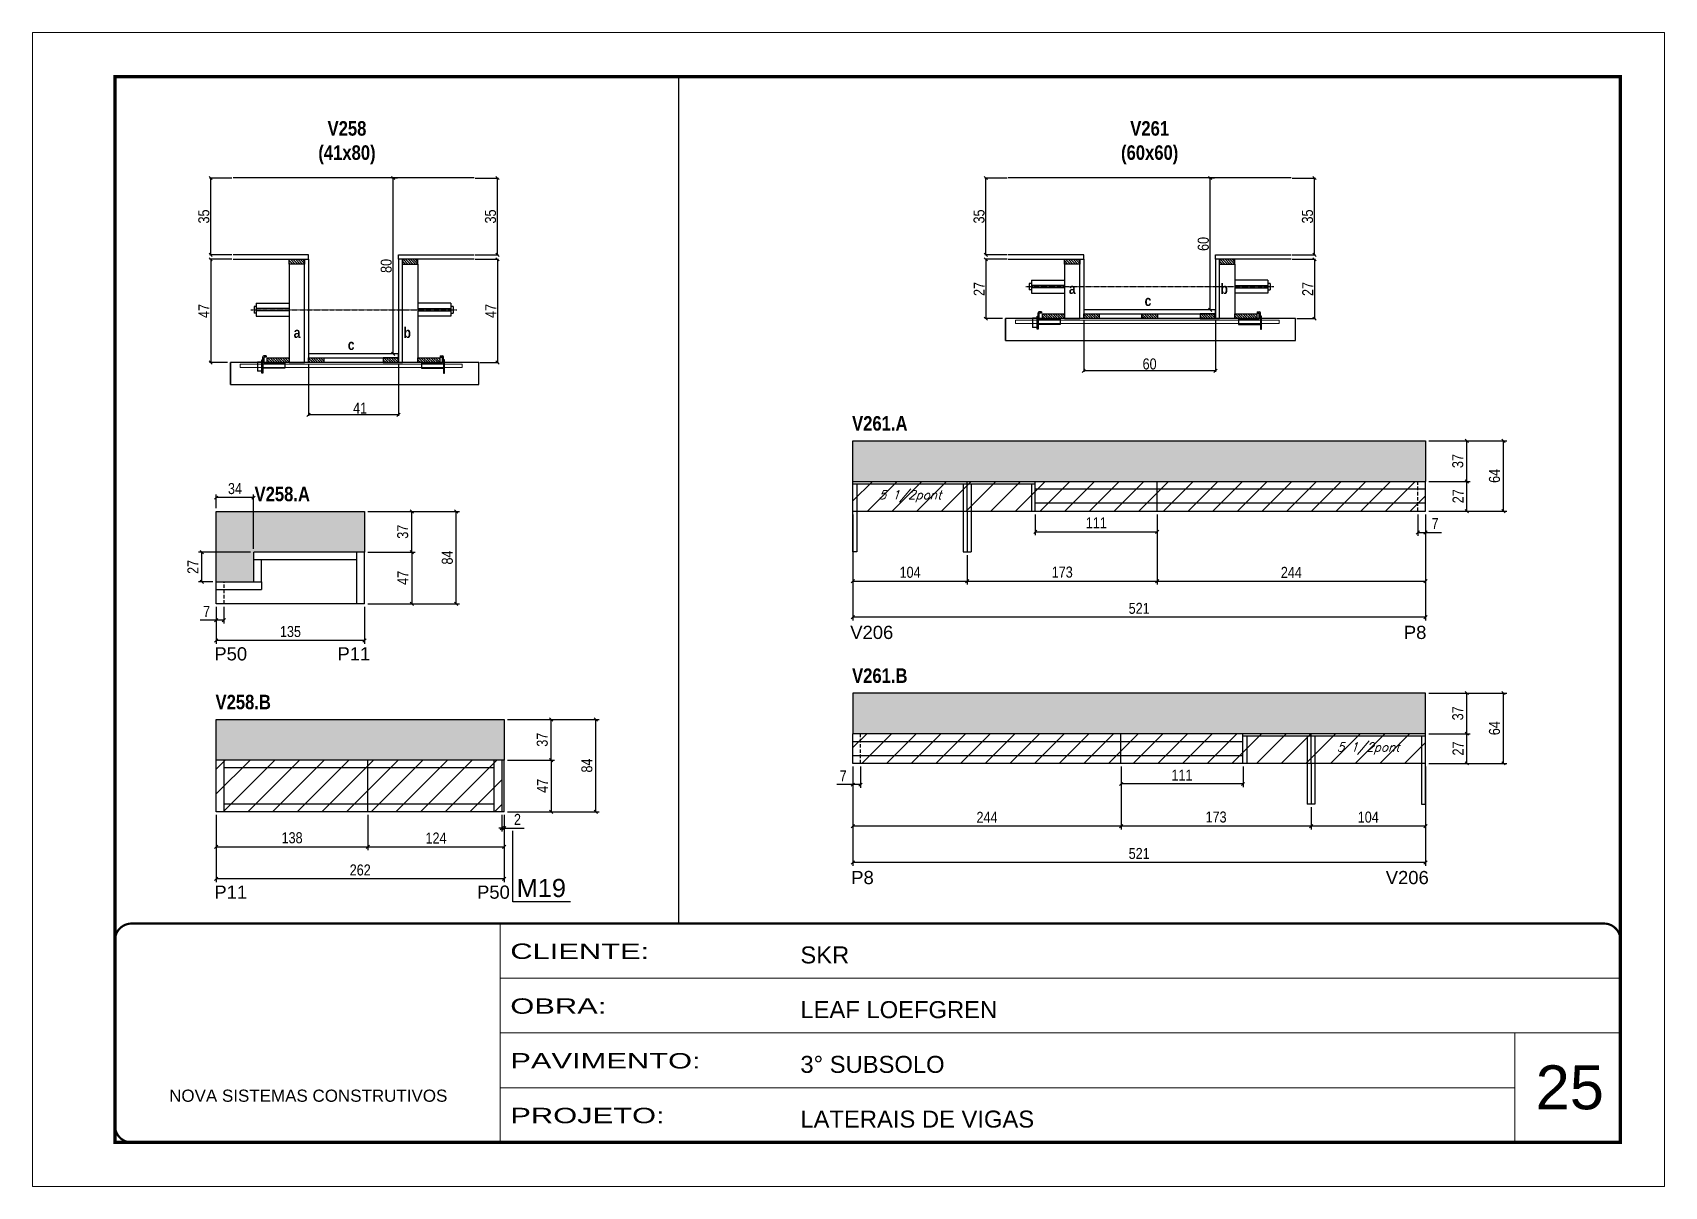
# Model space of a CAD drawing. Extents: x 3309 to 9590, y -2522 to 15424.
# Drawn here: x 3309 to 4794, y 6666 to 7716 of the extents above; entities that cross this region are included whole.
import ezdxf

# ---------------------------------------------------------------- set-up
doc = ezdxf.new("R2010")
doc.units = 0
for name, pattern in [('CONTINUO', [0]), ('DASHED', [0.75, 0.5, -0.25]), ('HIDDEN', [0.375, 0.25, -0.125]), ('HIDDEN2', [4.7625, 3.175, -1.5875])]:
    doc.linetypes.add(name, pattern=pattern)
for name, color, linetype in [('5', 5, 'Continuous'), ('barrote', 251, 'Continuous'), ('COTA', 241, 'Continuous'), ('detalhes', 4, 'Continuous'), ('NOMENCLATURA', 7, 'Continuous'), ('Painéis', 200, 'Continuous'), ('presilha', 1, 'Continuous'), ('SARR_2.2x10', 60, 'Continuous'), ('SARR_2.2x7', 40, 'Continuous'), ('SARR_3.5x7', 81, 'Continuous'), ('TENSOR', 3, 'Continuous'), ('texto', 7, 'Continuous')]:
    doc.layers.add(name, color=color, linetype=linetype)
for name, color, linetype, lineweight in [('CARIMBO', 255, 'Continuous', 9), ('CONCRETO', 251, 'Continuous', 25), ('Folhas', 255, 'Continuous', 9), ('Hachura', 251, 'Continuous', 9), ('SARRAFO DE PRESSAO', 251, 'DASHED', 9), ('SCO-___-LAJ', 2, 'Continuous', 0)]:
    doc.layers.add(name, color=color, linetype=linetype, lineweight=lineweight)
doc.styles.add('ARIAL', font='arial.ttf')
doc.styles.add('COTA TECNICA', font='techl___.ttf', dxfattribs={"height": 10})
doc.styles.add('COTA TECNICA 2X', font='techl___.ttf', dxfattribs={"height": 10})
doc.styles.add('Romans', font='romans.shx')
doc.styles.get("Standard").update_dxf_attribs({"font": 'arial.ttf'})
doc.styles.add('TECNICA', font='techb___.ttf', dxfattribs={"height": 10})
doc.styles.add('Tecnologia', font='')
doc.styles.get('Tecnologia').set_extended_font_data('Forgotten Futurist')
doc.dimstyles.new('PAINEL', dxfattribs={"dimtxt": 10, "dimasz": 3, "dimexe": 3, "dimexo": 3, "dimgap": 3, "dimtad": 1, "dimdec": 1, "dimzin": 12, "dimdsep": 46, "dimtxsty": 'COTA TECNICA', "dimblk1": 'OBLIQUE', "dimblk2": 'OBLIQUE', "dimsah": 1, "dimcen": 0.9, "dimclrd": 4, "dimclre": 4, "dimclrt": 240, "dimadec": 1, "dimazin": 3, "dimtfac": 1, "dimtdec": 1, "dimtmove": 0, "dimatfit": 3, "dimfxl": 1, "dimtolj": 1, "dimtzin": 12, "dimarcsym": 0})
doc.dimstyles.new('SECAO', dxfattribs={"dimscale": 0.333333, "dimtxt": 5, "dimasz": 9, "dimexe": 3, "dimexo": 3, "dimgap": 3, "dimtad": 1, "dimdec": 1, "dimlfac": 0.5, "dimzin": 12, "dimdsep": 46, "dimtxsty": 'COTA TECNICA 2X', "dimblk1": 'OBLIQUE', "dimblk2": 'OBLIQUE', "dimsah": 1, "dimcen": 0.9, "dimclrd": 4, "dimclre": 4, "dimclrt": 240, "dimadec": 1, "dimazin": 3, "dimtfac": 1, "dimtdec": 1, "dimtmove": 0, "dimatfit": 3, "dimfxl": 1, "dimtolj": 1, "dimtzin": 12, "dimarcsym": 0})

msp = doc.modelspace()

# ---------------------------------------------------------------- texts
at = {"layer": '5', "linetype": 'Continuous'}
for s, rotation, p in [('V206', 0.00004, (4053.46, 7164.56)), ('P8', 0.00004, (4557.3, 7164.56)), ('P50', 0.00004, (3474.74, 7145.07)), ('P11', 0.00004, (3586.83, 7145.07)), ('P8', 359.99996, (4054.36, 6941.46)), ('V206', 359.99996, (4540.81, 6941.46)), ('P11', 0.00004, (3474.74, 6928.18)), ('P50', 0.00004, (3713.83, 6928.18))]:
    msp.add_text(s, height=12, rotation=rotation, dxfattribs=at).set_placement(p)
at = {"layer": 'CARIMBO', "style": 'ARIAL'}
msp.add_text('25', height=40, dxfattribs=at).set_placement((4677.23, 6736.55))
at = {"layer": 'detalhes', "style": 'TECNICA'}
for s, p in [('a', (4252.47, 7478.58)), ('b', (4390.44, 7478.57)), ('c', (4321.35, 7467.62)), ('a', (3546.97, 7438.58)), ('b', (3646.94, 7438.57)), ('c', (3596.2, 7427.62))]:
    msp.add_text(s, height=9.6, dxfattribs=at).set_placement(p)
at = {"layer": 'NOMENCLATURA', "style": 'TECNICA'}
for s, p in [('V261.A', (4055.14, 7354.21)), ('V258.A', (3511.33, 7289.9)), ('V261.B', (4055.14, 7124.58)), ('V258.B', (3475.81, 7100.58))]:
    msp.add_text(s, height=13.2, dxfattribs=at).set_placement(p)
at = {"layer": 'NOMENCLATURA', "linetype": 'Continuous'}
msp.add_text('M19', height=16.5, dxfattribs=at).set_placement((3749.93, 6929.69))
at = {"layer": 'NOMENCLATURA', "char_height": 13.2, "attachment_point": 2, "style": 'TECNICA'}
for s, insert in [('V258\\P(41x80)', (3595.44, 7635.84)), ('V261\\P(60x60)', (4325.94, 7635.84))]:
    msp.add_mtext_dynamic_manual_height_columns(s, width=300.2766, gutter_width=1, heights=[0], dxfattribs=dict(at, insert=insert))
at = {"layer": 'texto', "color": 2, "char_height": 8, "attachment_point": 5, "style": 'Romans'}
for insert in [(4107.86, 7294.52), (4524.86, 7064.89)]:
    msp.add_mtext('{\\Q19;\\C256;5 1/2pont}', dxfattribs=dict(at, insert=insert))

# ---------------------------------------------------------------- blocks, each defined once
blk = doc.blocks.new('9999999999')
at = {"color": 30, "linetype": 'CONTINUO'}
for p, q in [((98564.6, 34230.2), (98564.6, 34429.4)), ((98564.6, 34379.6), (99584, 34379.6)), ((98564.6, 34329.8), (99488, 34329.8)), ((99584, 34329.8), (99488, 34329.8)), ((99488, 34329.8), (99488, 34230.2)), ((98564.6, 34280), (99488, 34280))]:
    blk.add_line(p, q, dxfattribs=at)
at = {"color": 30, "linetype": 'CONTINUO', "const_width": 2}
blk.add_lwpolyline([(99584, 34230.2), (99584, 34414.4, 0.414214), (99569, 34429.4), (98229, 34429.4, 0.414214), (98214, 34414.4), (98214, 34245.2, 0.414214), (98229, 34230.2), (99584, 34230.2)], format="xyb", dxfattribs=at)
at = {"layer": 'Folhas'}
blk.add_lwpolyline([(98139, 34190.2), (99624, 34190.2), (99624, 35240.2), (98139, 35240.2)], close=True, dxfattribs=at)
at = {"layer": 'Folhas', "color": 30, "const_width": 3}
blk.add_lwpolyline([(98214, 34230.2), (99584, 34230.2), (99584, 35200.2), (98214, 35200.2)], close=True, dxfattribs=at)
at = {"color": 7, "linetype": 'Continuous', "ltscale": 5, "style": 'ARIAL'}
for s, height, p in [('SKR', 15.48, (98837.7, 34393.1)), ('LEAF LOEFGREN', 15.483, (98837.7, 34343.3)), ('3° SUBSOLO', 15.48, (98837.7, 34293.5)), ('NOVA SISTEMAS CONSTRUTIVOS', 11.059, (98263.2, 34267.2)), ('LATERAIS DE VIGAS', 15.483, (98837.7, 34243.7))]:
    blk.add_text(s, height=height, dxfattribs=at).set_placement(p)
at = {"layer": 'Folhas', "color": 7, "style": 'Tecnologia', "width": 1.5}
for s, p in [('CLIENTE:', (98573.7, 34397.2)), ('OBRA:', (98573.7, 34347.3)), ('PAVIMENTO:', (98573.7, 34297.5)), ('PROJETO:', (98573.7, 34247.7))]:
    blk.add_text(s, height=14, dxfattribs=at).set_placement(p)
blk = doc.blocks.new('_Oblique')
at = {"color": 0, "linetype": 'ByBlock', "lineweight": -2}
blk.add_line((-0.5, -0.5), (0.5, 0.5), dxfattribs=at)
blk = doc.blocks.new('*D765')
at = {"layer": 'COTA', "color": 4, "lineweight": -2, "transparency": 16777216}
for p, q in [((3560.4, 7415.1), (3560.4, 7367.7)), ((3642.4, 7415.1), (3642.4, 7367.7)), ((3642.4, 7368.7), (3560.4, 7368.7))]:
    blk.add_line(p, q, dxfattribs=at)
at = {"layer": 'Defpoints', "color": 0, "transparency": 16777216}
for p in [(3560.4, 7416.1), (3642.4, 7416.1), (3560.4, 7368.7)]:
    blk.add_point(p, dxfattribs=at)
at = {"layer": 'COTA', "color": 4, "lineweight": -2, "transparency": 16777216, "xscale": 3, "yscale": 3, "zscale": 3, "rotation": 180}
blk.add_blockref('_Oblique', (3560.4, 7368.7), dxfattribs=at)
at = {"layer": 'COTA', "color": 4, "lineweight": -2, "transparency": 16777216, "xscale": 3, "yscale": 3, "zscale": 3}
blk.add_blockref('_Oblique', (3642.4, 7368.7), dxfattribs=at)
at = {"layer": 'COTA', "color": 240, "transparency": 16777216, "insert": (3607.4, 7374.7), "char_height": 10, "attachment_point": 5, "style": 'COTA TECNICA 2X'}
blk.add_mtext('\\A1;41', dxfattribs=at)
blk = doc.blocks.new('PRESILHA METÁLICA 1')
at = {"layer": 'presilha'}
for p, q in [((0, 13), (6, 13)), ((0, 13), (0, 0)), ((6, 0), (0, 0)), ((6, 15.5), (7.5, 15.5)), ((6, -2.5), (6, 15.5)), ((6, 13), (6, 0)), ((7.5, 10.6), (7.5, 19.9)), ((7.5, 15.5), (7.5, -2.5)), ((37.5, 4.1), (7.5, 4.1)), ((12, 21), (8.6, 21)), ((9, 11.6), (9, 18.9)), ((12, 19.5), (9.6, 19.5)), ((37.5, 11), (9.6, 11)), ((12, 21), (12, 19.5)), ((37.5, 11), (37.5, 4.1)), ((7.5, -2.5), (6, -2.5))]:
    blk.add_line(p, q, dxfattribs=at)
for centre, radius, start, end in [((8.6, 19.9), 1.14, 90, 180), ((9.6, 18.9), 0.57, 90, 180), ((9.6, 11.6), 0.57, 180, 270)]:
    blk.add_arc(centre, radius, start, end, dxfattribs=at)
blk = doc.blocks.new('PRESILHA METÁLICA 2')
at = {"layer": 'presilha'}
for p, q in [((-5.2, 23.5), (-5.2, 22)), ((-5.2, 23.5), (-1.9, 23.5)), ((-0.8, 14.6), (-0.8, 22.4)), ((-30.8, 13.5), (-30.8, 6.6)), ((-30.8, 13.5), (-2.8, 13.5)), ((-30.8, 6.6), (-0.8, 6.6)), ((-5.2, 22), (-2.8, 22)), ((-2.2, 14.1), (-2.2, 21.4)), ((0.8, 18), (-0.8, 18)), ((-0.8, 18), (-0.8, 0)), ((-0.8, 0), (0.8, 0)), ((0.8, 0), (0.8, 18))]:
    blk.add_line(p, q, dxfattribs=at)
for centre, radius, start, end in [((-1.9, 22.4), 1.14, 0, 90), ((-2.8, 21.4), 0.57, 0, 90), ((-2.8, 14.1), 0.57, 270, 0)]:
    blk.add_arc(centre, radius, start, end, dxfattribs=at)
blk = doc.blocks.new('*D766')
at = {"layer": 'COTA', "color": 4, "lineweight": -2, "transparency": 16777216}
for p, q in [((3490.7, 7510.1), (3470.4, 7510.1)), ((3471.4, 7510.1), (3471.4, 7416.1)), ((3486.6, 7416.1), (3470.4, 7416.1))]:
    blk.add_line(p, q, dxfattribs=at)
at = {"layer": 'Defpoints', "color": 0, "transparency": 16777216}
for p in [(3491.7, 7510.1), (3471.4, 7416.1), (3487.6, 7416.1)]:
    blk.add_point(p, dxfattribs=at)
at = {"layer": 'COTA', "color": 4, "lineweight": -2, "transparency": 16777216, "xscale": 3, "yscale": 3, "zscale": 3}
for p, rotation in [((3471.4, 7510.1), 90), ((3471.4, 7416.1), 270)]:
    blk.add_blockref('_Oblique', p, dxfattribs=dict(at, rotation=rotation))
at = {"layer": 'COTA', "color": 240, "transparency": 16777216, "insert": (3465.3, 7463.1), "char_height": 10, "attachment_point": 5, "rotation": 90, "style": 'COTA TECNICA 2X'}
blk.add_mtext('\\A1;47', dxfattribs=at)
blk = doc.blocks.new('*D767')
at = {"layer": 'COTA', "color": 4, "lineweight": -2, "transparency": 16777216}
for p, q in [((3712.1, 7510.1), (3733.4, 7510.1)), ((3732.4, 7510.1), (3732.4, 7416.1)), ((3716.3, 7416.1), (3733.4, 7416.1))]:
    blk.add_line(p, q, dxfattribs=at)
at = {"layer": 'Defpoints', "color": 0, "transparency": 16777216}
for p in [(3711.1, 7510.1), (3715.3, 7416.1), (3732.4, 7416.1)]:
    blk.add_point(p, dxfattribs=at)
at = {"layer": 'COTA', "color": 4, "lineweight": -2, "transparency": 16777216, "xscale": 3, "yscale": 3, "zscale": 3}
for p, rotation in [((3732.4, 7510.1), 90), ((3732.4, 7416.1), 270)]:
    blk.add_blockref('_Oblique', p, dxfattribs=dict(at, rotation=rotation))
at = {"layer": 'COTA', "color": 240, "transparency": 16777216, "insert": (3726.3, 7463.1), "char_height": 10, "attachment_point": 5, "rotation": 90, "style": 'COTA TECNICA 2X'}
blk.add_mtext('\\A1;47', dxfattribs=at)
blk = doc.blocks.new('*D768')
at = {"layer": 'COTA', "color": 4, "lineweight": -2, "transparency": 16777216}
for p, q in [((3641.4, 7584.1), (3636.4, 7584.1)), ((3637.4, 7424.1), (3637.4, 7584.1)), ((3641.4, 7424.1), (3636.4, 7424.1))]:
    blk.add_line(p, q, dxfattribs=at)
at = {"layer": 'Defpoints', "color": 0, "transparency": 16777216}
for p in [(3637.4, 7584.1), (3642.4, 7584.1), (3642.4, 7424.1)]:
    blk.add_point(p, dxfattribs=at)
at = {"layer": 'COTA', "color": 4, "lineweight": -2, "transparency": 16777216, "xscale": 3, "yscale": 3, "zscale": 3}
for p, rotation in [((3637.4, 7584.1), 90), ((3637.4, 7424.1), 270)]:
    blk.add_blockref('_Oblique', p, dxfattribs=dict(at, rotation=rotation))
at = {"layer": 'COTA', "color": 240, "transparency": 16777216, "insert": (3631.2, 7504.1), "char_height": 10, "attachment_point": 5, "rotation": 90, "style": 'COTA TECNICA 2X'}
blk.add_mtext('\\A1;80', dxfattribs=at)
blk = doc.blocks.new('*D769')
at = {"layer": 'COTA', "color": 4, "lineweight": -2, "transparency": 16777216}
for p, q in [((3712.1, 7584.1), (3733.4, 7584.1)), ((3732.4, 7514.1), (3732.4, 7584.1)), ((3712.1, 7514.1), (3733.4, 7514.1))]:
    blk.add_line(p, q, dxfattribs=at)
at = {"layer": 'Defpoints', "color": 0, "transparency": 16777216}
for p in [(3711.1, 7584.1), (3732.4, 7584.1), (3711.1, 7514.1)]:
    blk.add_point(p, dxfattribs=at)
at = {"layer": 'COTA', "color": 4, "lineweight": -2, "transparency": 16777216, "xscale": 3, "yscale": 3, "zscale": 3}
for p, rotation in [((3732.4, 7584.1), 90), ((3732.4, 7514.1), 270)]:
    blk.add_blockref('_Oblique', p, dxfattribs=dict(at, rotation=rotation))
at = {"layer": 'COTA', "color": 240, "transparency": 16777216, "insert": (3726.1, 7549.1), "char_height": 10, "attachment_point": 5, "rotation": 90, "style": 'COTA TECNICA 2X'}
blk.add_mtext('\\A1;35', dxfattribs=at)
blk = doc.blocks.new('*D770')
at = {"layer": 'COTA', "color": 4, "lineweight": -2, "transparency": 16777216}
for p, q in [((3490.7, 7584.1), (3470.4, 7584.1)), ((3471.4, 7514.1), (3471.4, 7584.1)), ((3490.7, 7514.1), (3470.4, 7514.1))]:
    blk.add_line(p, q, dxfattribs=at)
at = {"layer": 'Defpoints', "color": 0, "transparency": 16777216}
for p in [(3471.4, 7584.1), (3491.7, 7584.1), (3491.7, 7514.1)]:
    blk.add_point(p, dxfattribs=at)
at = {"layer": 'COTA', "color": 4, "lineweight": -2, "transparency": 16777216, "xscale": 3, "yscale": 3, "zscale": 3}
for p, rotation in [((3471.4, 7584.1), 90), ((3471.4, 7514.1), 270)]:
    blk.add_blockref('_Oblique', p, dxfattribs=dict(at, rotation=rotation))
at = {"layer": 'COTA', "color": 240, "transparency": 16777216, "insert": (3465.2, 7549.1), "char_height": 10, "attachment_point": 5, "rotation": 90, "style": 'COTA TECNICA 2X'}
blk.add_mtext('\\A1;35', dxfattribs=at)
blk = doc.blocks.new('*D771')
at = {"layer": 'COTA', "color": 4, "linetype": 'ByBlock', "lineweight": -2, "transparency": 16777216}
for p, q in [((3476.5, 7193.7), (3476.5, 7160.1)), ((3611.5, 7193.7), (3611.5, 7160.1)), ((3611.5, 7163.1), (3476.5, 7163.1))]:
    blk.add_line(p, q, dxfattribs=at)
at = {"layer": 'Defpoints', "color": 0, "linetype": 'ByBlock', "transparency": 16777216}
for p in [(3476.5, 7196.7), (3611.5, 7196.7), (3476.5, 7163.1)]:
    blk.add_point(p, dxfattribs=at)
at = {"layer": 'COTA', "color": 4, "linetype": 'ByBlock', "lineweight": -2, "transparency": 16777216, "xscale": 3, "yscale": 3, "zscale": 3, "rotation": 180}
blk.add_blockref('_Oblique', (3476.5, 7163.1), dxfattribs=at)
at = {"layer": 'COTA', "color": 4, "linetype": 'ByBlock', "lineweight": -2, "transparency": 16777216, "xscale": 3, "yscale": 3, "zscale": 3}
blk.add_blockref('_Oblique', (3611.5, 7163.1), dxfattribs=at)
at = {"layer": 'COTA', "color": 240, "linetype": 'ByBlock', "transparency": 16777216, "insert": (3544, 7171.3), "char_height": 10, "attachment_point": 5, "style": 'COTA TECNICA'}
blk.add_mtext('\\A1;135', dxfattribs=at)
blk = doc.blocks.new('*D772')
at = {"layer": 'COTA', "color": 4, "lineweight": -2, "transparency": 16777216}
for p, q in [((3614.5, 7243.7), (3657.4, 7243.7)), ((3654.4, 7243.7), (3654.4, 7196.7)), ((3614.5, 7196.7), (3657.4, 7196.7))]:
    blk.add_line(p, q, dxfattribs=at)
at = {"layer": 'Defpoints', "color": 0, "transparency": 16777216}
for p in [(3611.5, 7243.7), (3611.5, 7196.7), (3654.4, 7196.7)]:
    blk.add_point(p, dxfattribs=at)
at = {"layer": 'COTA', "color": 4, "lineweight": -2, "transparency": 16777216, "xscale": 3, "yscale": 3, "zscale": 3}
for p, rotation in [((3654.4, 7243.7), 90), ((3654.4, 7196.7), 270)]:
    blk.add_blockref('_Oblique', p, dxfattribs=dict(at, rotation=rotation))
at = {"layer": 'COTA', "color": 240, "transparency": 16777216, "insert": (3646.4, 7220.2), "char_height": 10, "attachment_point": 5, "rotation": 90, "style": 'COTA TECNICA'}
blk.add_mtext('\\A1;47', dxfattribs=at)
blk = doc.blocks.new('*D773')
at = {"layer": 'COTA', "color": 4, "lineweight": -2, "transparency": 16777216}
for p, q in [((3614.5, 7280.7), (3657.4, 7280.7)), ((3654.4, 7243.7), (3654.4, 7280.7)), ((3614.5, 7243.7), (3657.4, 7243.7))]:
    blk.add_line(p, q, dxfattribs=at)
at = {"layer": 'Defpoints', "color": 0, "transparency": 16777216}
for p in [(3611.5, 7280.7), (3654.4, 7280.7), (3611.5, 7243.7)]:
    blk.add_point(p, dxfattribs=at)
at = {"layer": 'COTA', "color": 4, "lineweight": -2, "transparency": 16777216, "xscale": 3, "yscale": 3, "zscale": 3}
for p, rotation in [((3654.4, 7280.7), 90), ((3654.4, 7243.7), 270)]:
    blk.add_blockref('_Oblique', p, dxfattribs=dict(at, rotation=rotation))
at = {"layer": 'COTA', "color": 240, "transparency": 16777216, "insert": (3646.2, 7262.2), "char_height": 10, "attachment_point": 5, "rotation": 90, "style": 'COTA TECNICA'}
blk.add_mtext('\\A1;37', dxfattribs=at)
blk = doc.blocks.new('*D774')
at = {"layer": 'COTA', "color": 4, "lineweight": -2, "transparency": 16777216}
for p, q in [((3476.5, 7193.7), (3476.5, 7178.6)), ((3483.5, 7193.7), (3483.5, 7178.6)), ((3476.5, 7181.6), (3461.8, 7181.6)), ((3483.5, 7181.6), (3476.5, 7181.6))]:
    blk.add_line(p, q, dxfattribs=at)
at = {"layer": 'Defpoints', "color": 0, "transparency": 16777216}
for p in [(3476.5, 7196.7), (3483.5, 7196.7), (3476.5, 7181.6)]:
    blk.add_point(p, dxfattribs=at)
at = {"layer": 'COTA', "color": 4, "lineweight": -2, "transparency": 16777216, "xscale": 3, "yscale": 3, "zscale": 3, "rotation": 180}
blk.add_blockref('_Oblique', (3476.5, 7181.6), dxfattribs=at)
at = {"layer": 'COTA', "color": 4, "lineweight": -2, "transparency": 16777216, "xscale": 3, "yscale": 3, "zscale": 3}
blk.add_blockref('_Oblique', (3483.5, 7181.6), dxfattribs=at)
at = {"layer": 'COTA', "color": 240, "transparency": 16777216, "insert": (3467.7, 7189.7), "char_height": 10, "attachment_point": 5, "style": 'COTA TECNICA'}
blk.add_mtext('\\A1;7', dxfattribs=at)
blk = doc.blocks.new('*D775')
at = {"layer": 'COTA', "color": 4, "lineweight": -2, "transparency": 16777216}
for p, q in [((3614.5, 7280.7), (3697.9, 7280.7)), ((3694.9, 7196.7), (3694.9, 7280.7)), ((3614.5, 7196.7), (3697.9, 7196.7))]:
    blk.add_line(p, q, dxfattribs=at)
at = {"layer": 'Defpoints', "color": 0, "transparency": 16777216}
for p in [(3611.5, 7280.7), (3694.9, 7280.7), (3611.5, 7196.7)]:
    blk.add_point(p, dxfattribs=at)
at = {"layer": 'COTA', "color": 4, "lineweight": -2, "transparency": 16777216, "xscale": 3, "yscale": 3, "zscale": 3}
for p, rotation in [((3694.9, 7280.7), 90), ((3694.9, 7196.7), 270)]:
    blk.add_blockref('_Oblique', p, dxfattribs=dict(at, rotation=rotation))
at = {"layer": 'COTA', "color": 240, "transparency": 16777216, "insert": (3686.8, 7238.7), "char_height": 10, "attachment_point": 5, "rotation": 90, "style": 'COTA TECNICA'}
blk.add_mtext('\\A1;84', dxfattribs=at)
blk = doc.blocks.new('*D776')
at = {"layer": 'COTA', "color": 4, "linetype": 'ByBlock', "lineweight": -2, "transparency": 16777216}
for p, q in [((3476.5, 7004.4), (3476.5, 6943.2)), ((3738.5, 7004.4), (3738.5, 6943.2)), ((3738.5, 6946.2), (3476.5, 6946.2))]:
    blk.add_line(p, q, dxfattribs=at)
at = {"layer": 'Defpoints', "color": 0, "linetype": 'ByBlock', "transparency": 16777216}
for p in [(3476.5, 7007.4), (3738.5, 7007.4), (3476.5, 6946.2)]:
    blk.add_point(p, dxfattribs=at)
at = {"layer": 'COTA', "color": 4, "linetype": 'ByBlock', "lineweight": -2, "transparency": 16777216, "xscale": 3, "yscale": 3, "zscale": 3, "rotation": 180}
blk.add_blockref('_Oblique', (3476.5, 6946.2), dxfattribs=at)
at = {"layer": 'COTA', "color": 4, "linetype": 'ByBlock', "lineweight": -2, "transparency": 16777216, "xscale": 3, "yscale": 3, "zscale": 3}
blk.add_blockref('_Oblique', (3738.5, 6946.2), dxfattribs=at)
at = {"layer": 'COTA', "color": 240, "linetype": 'ByBlock', "transparency": 16777216, "insert": (3607.5, 6954.3), "char_height": 10, "attachment_point": 5, "style": 'COTA TECNICA'}
blk.add_mtext('\\A1;262', dxfattribs=at)
blk = doc.blocks.new('*D777')
at = {"layer": 'COTA', "color": 4, "lineweight": -2, "transparency": 16777216}
for p, q in [((3741.5, 7054.4), (3784.4, 7054.4)), ((3781.4, 7054.4), (3781.4, 7007.4)), ((3741.5, 7007.4), (3784.4, 7007.4))]:
    blk.add_line(p, q, dxfattribs=at)
at = {"layer": 'Defpoints', "color": 0, "transparency": 16777216}
for p in [(3738.5, 7054.4), (3738.5, 7007.4), (3781.4, 7007.4)]:
    blk.add_point(p, dxfattribs=at)
at = {"layer": 'COTA', "color": 4, "lineweight": -2, "transparency": 16777216, "xscale": 3, "yscale": 3, "zscale": 3}
for p, rotation in [((3781.4, 7054.4), 90), ((3781.4, 7007.4), 270)]:
    blk.add_blockref('_Oblique', p, dxfattribs=dict(at, rotation=rotation))
at = {"layer": 'COTA', "color": 240, "transparency": 16777216, "insert": (3773.4, 7030.9), "char_height": 10, "attachment_point": 5, "rotation": 90, "style": 'COTA TECNICA'}
blk.add_mtext('\\A1;47', dxfattribs=at)
blk = doc.blocks.new('*D778')
at = {"layer": 'COTA', "color": 4, "lineweight": -2, "transparency": 16777216}
for p, q in [((3741.5, 7091.4), (3784.4, 7091.4)), ((3781.4, 7054.4), (3781.4, 7091.4)), ((3741.5, 7054.4), (3784.4, 7054.4))]:
    blk.add_line(p, q, dxfattribs=at)
at = {"layer": 'Defpoints', "color": 0, "transparency": 16777216}
for p in [(3738.5, 7091.4), (3781.4, 7091.4), (3738.5, 7054.4)]:
    blk.add_point(p, dxfattribs=at)
at = {"layer": 'COTA', "color": 4, "lineweight": -2, "transparency": 16777216, "xscale": 3, "yscale": 3, "zscale": 3}
for p, rotation in [((3781.4, 7091.4), 90), ((3781.4, 7054.4), 270)]:
    blk.add_blockref('_Oblique', p, dxfattribs=dict(at, rotation=rotation))
at = {"layer": 'COTA', "color": 240, "transparency": 16777216, "insert": (3773.2, 7072.9), "char_height": 10, "attachment_point": 5, "rotation": 90, "style": 'COTA TECNICA'}
blk.add_mtext('\\A1;37', dxfattribs=at)
blk = doc.blocks.new('*D779')
at = {"layer": 'COTA', "color": 4, "lineweight": -2, "transparency": 16777216}
for p, q in [((3741.5, 7091.4), (3824.9, 7091.4)), ((3821.9, 7007.4), (3821.9, 7091.4)), ((3741.5, 7007.4), (3824.9, 7007.4))]:
    blk.add_line(p, q, dxfattribs=at)
at = {"layer": 'Defpoints', "color": 0, "transparency": 16777216}
for p in [(3738.5, 7091.4), (3821.9, 7091.4), (3738.5, 7007.4)]:
    blk.add_point(p, dxfattribs=at)
at = {"layer": 'COTA', "color": 4, "lineweight": -2, "transparency": 16777216, "xscale": 3, "yscale": 3, "zscale": 3}
for p, rotation in [((3821.9, 7091.4), 90), ((3821.9, 7007.4), 270)]:
    blk.add_blockref('_Oblique', p, dxfattribs=dict(at, rotation=rotation))
at = {"layer": 'COTA', "color": 240, "transparency": 16777216, "insert": (3813.8, 7049.4), "char_height": 10, "attachment_point": 5, "rotation": 90, "style": 'COTA TECNICA'}
blk.add_mtext('\\A1;84', dxfattribs=at)
blk = doc.blocks.new('*D780')
at = {"layer": 'COTA', "color": 4, "lineweight": -2, "transparency": 16777216}
for p, q in [((3476.5, 7004.4), (3476.5, 6972.4)), ((3614.5, 7004.4), (3614.5, 6972.4)), ((3476.5, 6975.4), (3614.5, 6975.4))]:
    blk.add_line(p, q, dxfattribs=at)
at = {"layer": 'Defpoints', "color": 0, "transparency": 16777216}
for p in [(3476.5, 7007.4), (3614.5, 7007.4), (3614.5, 6975.4)]:
    blk.add_point(p, dxfattribs=at)
at = {"layer": 'COTA', "color": 4, "lineweight": -2, "transparency": 16777216, "xscale": 3, "yscale": 3, "zscale": 3, "rotation": 180}
blk.add_blockref('_Oblique', (3476.5, 6975.4), dxfattribs=at)
at = {"layer": 'COTA', "color": 4, "lineweight": -2, "transparency": 16777216, "xscale": 3, "yscale": 3, "zscale": 3}
blk.add_blockref('_Oblique', (3614.5, 6975.4), dxfattribs=at)
at = {"layer": 'COTA', "color": 240, "transparency": 16777216, "insert": (3545.5, 6983.6), "char_height": 10, "attachment_point": 5, "style": 'COTA TECNICA'}
blk.add_mtext('\\A1;138', dxfattribs=at)
blk = doc.blocks.new('*D781')
at = {"layer": 'COTA', "color": 4, "lineweight": -2, "transparency": 16777216}
for p, q in [((3614.5, 7004.4), (3614.5, 6972.4)), ((3738.5, 7004.4), (3738.5, 6972.4)), ((3614.5, 6975.4), (3738.5, 6975.4))]:
    blk.add_line(p, q, dxfattribs=at)
at = {"layer": 'Defpoints', "color": 0, "transparency": 16777216}
for p in [(3614.5, 7007.4), (3738.5, 7007.4), (3738.5, 6975.4)]:
    blk.add_point(p, dxfattribs=at)
at = {"layer": 'COTA', "color": 4, "lineweight": -2, "transparency": 16777216, "xscale": 3, "yscale": 3, "zscale": 3, "rotation": 180}
blk.add_blockref('_Oblique', (3614.5, 6975.4), dxfattribs=at)
at = {"layer": 'COTA', "color": 4, "lineweight": -2, "transparency": 16777216, "xscale": 3, "yscale": 3, "zscale": 3}
blk.add_blockref('_Oblique', (3738.5, 6975.4), dxfattribs=at)
at = {"layer": 'COTA', "color": 240, "transparency": 16777216, "insert": (3676.5, 6983.4), "char_height": 10, "attachment_point": 5, "style": 'COTA TECNICA'}
blk.add_mtext('\\A1;124', dxfattribs=at)
blk = doc.blocks.new('*D782')
at = {"layer": 'COTA', "color": 4, "lineweight": -2, "transparency": 16777216}
for p, q in [((3736.5, 7004.4), (3736.5, 6989.4)), ((3738.5, 7004.4), (3738.5, 6989.4)), ((3736.5, 6992.4), (3733.5, 6992.4)), ((3736.5, 6992.4), (3738.5, 6992.4)), ((3738.5, 6992.4), (3756.6, 6992.4))]:
    blk.add_line(p, q, dxfattribs=at)
at = {"layer": 'Defpoints', "color": 0, "transparency": 16777216}
for p in [(3736.5, 7007.4), (3738.5, 7007.4), (3738.5, 6992.4)]:
    blk.add_point(p, dxfattribs=at)
at = {"layer": 'COTA', "color": 4, "lineweight": -2, "transparency": 16777216, "xscale": 3, "yscale": 3, "zscale": 3}
blk.add_blockref('_Oblique', (3736.5, 6992.4), dxfattribs=at)
at = {"layer": 'COTA', "color": 4, "lineweight": -2, "transparency": 16777216, "xscale": 3, "yscale": 3, "zscale": 3, "rotation": 180}
blk.add_blockref('_Oblique', (3738.5, 6992.4), dxfattribs=at)
at = {"layer": 'COTA', "color": 240, "transparency": 16777216, "insert": (3750.6, 7000.4), "char_height": 10, "attachment_point": 5, "style": 'COTA TECNICA'}
blk.add_mtext('\\A1;2', dxfattribs=at)
blk = doc.blocks.new('*D783')
at = {"layer": 'COTA', "color": 4, "lineweight": -2, "transparency": 16777216}
for p, q in [((4265.9, 7455.1), (4265.9, 7407.7)), ((4385.9, 7455.1), (4385.9, 7407.7)), ((4385.9, 7408.7), (4265.9, 7408.7))]:
    blk.add_line(p, q, dxfattribs=at)
at = {"layer": 'Defpoints', "color": 0, "transparency": 16777216}
for p in [(4265.9, 7456.1), (4385.9, 7456.1), (4265.9, 7408.7)]:
    blk.add_point(p, dxfattribs=at)
at = {"layer": 'COTA', "color": 4, "lineweight": -2, "transparency": 16777216, "xscale": 3, "yscale": 3, "zscale": 3, "rotation": 180}
blk.add_blockref('_Oblique', (4265.9, 7408.7), dxfattribs=at)
at = {"layer": 'COTA', "color": 4, "lineweight": -2, "transparency": 16777216, "xscale": 3, "yscale": 3, "zscale": 3}
blk.add_blockref('_Oblique', (4385.9, 7408.7), dxfattribs=at)
at = {"layer": 'COTA', "color": 240, "transparency": 16777216, "insert": (4325.9, 7414.8), "char_height": 10, "attachment_point": 5, "style": 'COTA TECNICA 2X'}
blk.add_mtext('\\A1;60', dxfattribs=at)
blk = doc.blocks.new('*D784')
at = {"layer": 'COTA', "color": 4, "lineweight": -2, "transparency": 16777216}
for p, q in [((4196.2, 7510.1), (4175.9, 7510.1)), ((4176.9, 7510.1), (4176.9, 7456.1)), ((4192.1, 7456.1), (4175.9, 7456.1))]:
    blk.add_line(p, q, dxfattribs=at)
at = {"layer": 'Defpoints', "color": 0, "transparency": 16777216}
for p in [(4197.2, 7510.1), (4176.9, 7456.1), (4193.1, 7456.1)]:
    blk.add_point(p, dxfattribs=at)
at = {"layer": 'COTA', "color": 4, "lineweight": -2, "transparency": 16777216, "xscale": 3, "yscale": 3, "zscale": 3}
for p, rotation in [((4176.9, 7510.1), 90), ((4176.9, 7456.1), 270)]:
    blk.add_blockref('_Oblique', p, dxfattribs=dict(at, rotation=rotation))
at = {"layer": 'COTA', "color": 240, "transparency": 16777216, "insert": (4170.8, 7483.1), "char_height": 10, "attachment_point": 5, "rotation": 90, "style": 'COTA TECNICA 2X'}
blk.add_mtext('\\A1;27', dxfattribs=at)
blk = doc.blocks.new('*D785')
at = {"layer": 'COTA', "color": 4, "lineweight": -2, "transparency": 16777216}
for p, q in [((4455.6, 7510.1), (4476.9, 7510.1)), ((4475.9, 7510.1), (4475.9, 7456.1)), ((4459.8, 7456.1), (4476.9, 7456.1))]:
    blk.add_line(p, q, dxfattribs=at)
at = {"layer": 'Defpoints', "color": 0, "transparency": 16777216}
for p in [(4454.6, 7510.1), (4458.8, 7456.1), (4475.9, 7456.1)]:
    blk.add_point(p, dxfattribs=at)
at = {"layer": 'COTA', "color": 4, "lineweight": -2, "transparency": 16777216, "xscale": 3, "yscale": 3, "zscale": 3}
for p, rotation in [((4475.9, 7510.1), 90), ((4475.9, 7456.1), 270)]:
    blk.add_blockref('_Oblique', p, dxfattribs=dict(at, rotation=rotation))
at = {"layer": 'COTA', "color": 240, "transparency": 16777216, "insert": (4469.8, 7483.1), "char_height": 10, "attachment_point": 5, "rotation": 90, "style": 'COTA TECNICA 2X'}
blk.add_mtext('\\A1;27', dxfattribs=at)
blk = doc.blocks.new('*D786')
at = {"layer": 'COTA', "color": 4, "lineweight": -2, "transparency": 16777216}
for p, q in [((4384.9, 7584.1), (4379.9, 7584.1)), ((4380.9, 7464.1), (4380.9, 7584.1)), ((4384.9, 7464.1), (4379.9, 7464.1))]:
    blk.add_line(p, q, dxfattribs=at)
at = {"layer": 'Defpoints', "color": 0, "transparency": 16777216}
for p in [(4380.9, 7584.1), (4385.9, 7584.1), (4385.9, 7464.1)]:
    blk.add_point(p, dxfattribs=at)
at = {"layer": 'COTA', "color": 4, "lineweight": -2, "transparency": 16777216, "xscale": 3, "yscale": 3, "zscale": 3}
for p, rotation in [((4380.9, 7584.1), 90), ((4380.9, 7464.1), 270)]:
    blk.add_blockref('_Oblique', p, dxfattribs=dict(at, rotation=rotation))
at = {"layer": 'COTA', "color": 240, "transparency": 16777216, "insert": (4374.8, 7524.1), "char_height": 10, "attachment_point": 5, "rotation": 90, "style": 'COTA TECNICA 2X'}
blk.add_mtext('\\A1;60', dxfattribs=at)
blk = doc.blocks.new('*D787')
at = {"layer": 'COTA', "color": 4, "lineweight": -2, "transparency": 16777216}
for p, q in [((4455.6, 7584.1), (4476.9, 7584.1)), ((4475.9, 7514.1), (4475.9, 7584.1)), ((4455.6, 7514.1), (4476.9, 7514.1))]:
    blk.add_line(p, q, dxfattribs=at)
at = {"layer": 'Defpoints', "color": 0, "transparency": 16777216}
for p in [(4454.6, 7584.1), (4475.9, 7584.1), (4454.6, 7514.1)]:
    blk.add_point(p, dxfattribs=at)
at = {"layer": 'COTA', "color": 4, "lineweight": -2, "transparency": 16777216, "xscale": 3, "yscale": 3, "zscale": 3}
for p, rotation in [((4475.9, 7584.1), 90), ((4475.9, 7514.1), 270)]:
    blk.add_blockref('_Oblique', p, dxfattribs=dict(at, rotation=rotation))
at = {"layer": 'COTA', "color": 240, "transparency": 16777216, "insert": (4469.6, 7549.1), "char_height": 10, "attachment_point": 5, "rotation": 90, "style": 'COTA TECNICA 2X'}
blk.add_mtext('\\A1;35', dxfattribs=at)
blk = doc.blocks.new('*D788')
at = {"layer": 'COTA', "color": 4, "lineweight": -2, "transparency": 16777216}
for p, q in [((4196.2, 7584.1), (4175.9, 7584.1)), ((4176.9, 7514.1), (4176.9, 7584.1)), ((4196.2, 7514.1), (4175.9, 7514.1))]:
    blk.add_line(p, q, dxfattribs=at)
at = {"layer": 'Defpoints', "color": 0, "transparency": 16777216}
for p in [(4176.9, 7584.1), (4197.2, 7584.1), (4197.2, 7514.1)]:
    blk.add_point(p, dxfattribs=at)
at = {"layer": 'COTA', "color": 4, "lineweight": -2, "transparency": 16777216, "xscale": 3, "yscale": 3, "zscale": 3}
for p, rotation in [((4176.9, 7584.1), 90), ((4176.9, 7514.1), 270)]:
    blk.add_blockref('_Oblique', p, dxfattribs=dict(at, rotation=rotation))
at = {"layer": 'COTA', "color": 240, "transparency": 16777216, "insert": (4170.7, 7549.1), "char_height": 10, "attachment_point": 5, "rotation": 90, "style": 'COTA TECNICA 2X'}
blk.add_mtext('\\A1;35', dxfattribs=at)
blk = doc.blocks.new('*D789')
at = {"layer": 'COTA', "color": 4, "linetype": 'ByBlock', "lineweight": -2, "transparency": 16777216}
for p, q in [((4055.9, 7241), (4055.9, 7214.1)), ((4159.9, 7241), (4159.9, 7214.1)), ((4055.9, 7217.1), (4159.9, 7217.1))]:
    blk.add_line(p, q, dxfattribs=at)
at = {"layer": 'Defpoints', "color": 0, "linetype": 'ByBlock', "transparency": 16777216}
for p in [(4055.9, 7244), (4159.9, 7244), (4159.9, 7217.1)]:
    blk.add_point(p, dxfattribs=at)
at = {"layer": 'COTA', "color": 4, "linetype": 'ByBlock', "lineweight": -2, "transparency": 16777216, "xscale": 3, "yscale": 3, "zscale": 3, "rotation": 180}
blk.add_blockref('_Oblique', (4055.9, 7217.1), dxfattribs=at)
at = {"layer": 'COTA', "color": 4, "linetype": 'ByBlock', "lineweight": -2, "transparency": 16777216, "xscale": 3, "yscale": 3, "zscale": 3}
blk.add_blockref('_Oblique', (4159.9, 7217.1), dxfattribs=at)
at = {"layer": 'COTA', "color": 240, "linetype": 'ByBlock', "transparency": 16777216, "insert": (4107.9, 7225.2), "char_height": 10, "attachment_point": 5, "style": 'COTA TECNICA'}
blk.add_mtext('\\A1;104', dxfattribs=at)
blk = doc.blocks.new('*D790')
at = {"layer": 'COTA', "color": 4, "lineweight": -2, "transparency": 16777216}
for p, q in [((4579.9, 7308), (4617.7, 7308)), ((4614.7, 7281), (4614.7, 7308)), ((4579.9, 7281), (4617.7, 7281))]:
    blk.add_line(p, q, dxfattribs=at)
at = {"layer": 'Defpoints', "color": 0, "transparency": 16777216}
for p in [(4576.9, 7308), (4614.7, 7308), (4576.9, 7281)]:
    blk.add_point(p, dxfattribs=at)
at = {"layer": 'COTA', "color": 4, "lineweight": -2, "transparency": 16777216, "xscale": 3, "yscale": 3, "zscale": 3}
for p, rotation in [((4614.7, 7308), 90), ((4614.7, 7281), 270)]:
    blk.add_blockref('_Oblique', p, dxfattribs=dict(at, rotation=rotation))
at = {"layer": 'COTA', "color": 240, "transparency": 16777216, "insert": (4606.6, 7294.5), "char_height": 10, "attachment_point": 5, "rotation": 90, "style": 'COTA TECNICA'}
blk.add_mtext('\\A1;27', dxfattribs=at)
blk = doc.blocks.new('*D791')
at = {"layer": 'COTA', "color": 4, "lineweight": -2, "transparency": 16777216}
for p, q in [((4332.9, 7278), (4332.9, 7214.1)), ((4159.9, 7241), (4159.9, 7214.1)), ((4159.9, 7217.1), (4332.9, 7217.1))]:
    blk.add_line(p, q, dxfattribs=at)
at = {"layer": 'Defpoints', "color": 0, "transparency": 16777216}
for p in [(4332.9, 7281), (4159.9, 7244), (4332.9, 7217.1)]:
    blk.add_point(p, dxfattribs=at)
at = {"layer": 'COTA', "color": 4, "lineweight": -2, "transparency": 16777216, "xscale": 3, "yscale": 3, "zscale": 3, "rotation": 180}
blk.add_blockref('_Oblique', (4159.9, 7217.1), dxfattribs=at)
at = {"layer": 'COTA', "color": 4, "lineweight": -2, "transparency": 16777216, "xscale": 3, "yscale": 3, "zscale": 3}
blk.add_blockref('_Oblique', (4332.9, 7217.1), dxfattribs=at)
at = {"layer": 'COTA', "color": 240, "transparency": 16777216, "insert": (4246.4, 7225.4), "char_height": 10, "attachment_point": 5, "style": 'COTA TECNICA'}
blk.add_mtext('\\A1;173', dxfattribs=at)
blk = doc.blocks.new('*D792')
at = {"layer": 'COTA', "color": 4, "lineweight": -2, "transparency": 16777216}
for p, q in [((4332.9, 7278), (4332.9, 7214.1)), ((4576.9, 7278), (4576.9, 7214.1)), ((4332.9, 7217.1), (4576.9, 7217.1))]:
    blk.add_line(p, q, dxfattribs=at)
at = {"layer": 'Defpoints', "color": 0, "transparency": 16777216}
for p in [(4332.9, 7281), (4576.9, 7281), (4576.9, 7217.1)]:
    blk.add_point(p, dxfattribs=at)
at = {"layer": 'COTA', "color": 4, "lineweight": -2, "transparency": 16777216, "xscale": 3, "yscale": 3, "zscale": 3, "rotation": 180}
blk.add_blockref('_Oblique', (4332.9, 7217.1), dxfattribs=at)
at = {"layer": 'COTA', "color": 4, "lineweight": -2, "transparency": 16777216, "xscale": 3, "yscale": 3, "zscale": 3}
blk.add_blockref('_Oblique', (4576.9, 7217.1), dxfattribs=at)
at = {"layer": 'COTA', "color": 240, "transparency": 16777216, "insert": (4454.9, 7225.2), "char_height": 10, "attachment_point": 5, "style": 'COTA TECNICA'}
blk.add_mtext('\\A1;244', dxfattribs=at)
blk = doc.blocks.new('*D793')
at = {"layer": 'COTA', "color": 4, "lineweight": -2, "transparency": 16777216}
for p, q in [((4569.9, 7278), (4569.9, 7258.6)), ((4576.9, 7278), (4576.9, 7258.6)), ((4569.9, 7261.6), (4576.9, 7261.6)), ((4576.9, 7261.6), (4591.6, 7261.6))]:
    blk.add_line(p, q, dxfattribs=at)
at = {"layer": 'Defpoints', "color": 0, "transparency": 16777216}
for p in [(4569.9, 7281), (4576.9, 7281), (4576.9, 7261.6)]:
    blk.add_point(p, dxfattribs=at)
at = {"layer": 'COTA', "color": 4, "lineweight": -2, "transparency": 16777216, "xscale": 3, "yscale": 3, "zscale": 3, "rotation": 180}
blk.add_blockref('_Oblique', (4569.9, 7261.6), dxfattribs=at)
at = {"layer": 'COTA', "color": 4, "lineweight": -2, "transparency": 16777216, "xscale": 3, "yscale": 3, "zscale": 3}
blk.add_blockref('_Oblique', (4576.9, 7261.6), dxfattribs=at)
at = {"layer": 'COTA', "color": 240, "transparency": 16777216, "insert": (4585.7, 7269.7), "char_height": 10, "attachment_point": 5, "style": 'COTA TECNICA'}
blk.add_mtext('\\A1;7', dxfattribs=at)
blk = doc.blocks.new('*D794')
at = {"layer": 'COTA', "color": 4, "lineweight": -2, "transparency": 16777216}
for p, q in [((4221.9, 7278), (4221.9, 7259.2)), ((4332.9, 7278), (4332.9, 7259.2)), ((4221.9, 7262.2), (4332.9, 7262.2))]:
    blk.add_line(p, q, dxfattribs=at)
at = {"layer": 'Defpoints', "color": 0, "transparency": 16777216}
for p in [(4221.9, 7281), (4332.9, 7281), (4332.9, 7262.2)]:
    blk.add_point(p, dxfattribs=at)
at = {"layer": 'COTA', "color": 4, "lineweight": -2, "transparency": 16777216, "xscale": 3, "yscale": 3, "zscale": 3, "rotation": 180}
blk.add_blockref('_Oblique', (4221.9, 7262.2), dxfattribs=at)
at = {"layer": 'COTA', "color": 4, "lineweight": -2, "transparency": 16777216, "xscale": 3, "yscale": 3, "zscale": 3}
blk.add_blockref('_Oblique', (4332.9, 7262.2), dxfattribs=at)
at = {"layer": 'COTA', "color": 240, "transparency": 16777216, "insert": (4277.4, 7270.3), "char_height": 10, "attachment_point": 5, "style": 'COTA TECNICA'}
blk.add_mtext('\\A1;111', dxfattribs=at)
blk = doc.blocks.new('*D795')
at = {"layer": 'COTA', "color": 4, "lineweight": -2, "transparency": 16777216}
for p, q in [((4579.9, 7345), (4617.7, 7345)), ((4614.7, 7308), (4614.7, 7345)), ((4579.9, 7308), (4617.7, 7308))]:
    blk.add_line(p, q, dxfattribs=at)
at = {"layer": 'Defpoints', "color": 0, "transparency": 16777216}
for p in [(4576.9, 7345), (4614.7, 7345), (4576.9, 7308)]:
    blk.add_point(p, dxfattribs=at)
at = {"layer": 'COTA', "color": 4, "lineweight": -2, "transparency": 16777216, "xscale": 3, "yscale": 3, "zscale": 3}
for p, rotation in [((4614.7, 7345), 90), ((4614.7, 7308), 270)]:
    blk.add_blockref('_Oblique', p, dxfattribs=dict(at, rotation=rotation))
at = {"layer": 'COTA', "color": 240, "transparency": 16777216, "insert": (4606.4, 7326.5), "char_height": 10, "attachment_point": 5, "rotation": 90, "style": 'COTA TECNICA'}
blk.add_mtext('\\A1;37', dxfattribs=at)
blk = doc.blocks.new('*D796')
at = {"layer": 'COTA', "color": 4, "lineweight": -2, "transparency": 16777216}
for p, q in [((4579.9, 7345), (4650.9, 7345)), ((4647.9, 7281), (4647.9, 7345)), ((4579.9, 7281), (4650.9, 7281))]:
    blk.add_line(p, q, dxfattribs=at)
at = {"layer": 'Defpoints', "color": 0, "transparency": 16777216}
for p in [(4576.9, 7345), (4647.9, 7345), (4576.9, 7281)]:
    blk.add_point(p, dxfattribs=at)
at = {"layer": 'COTA', "color": 4, "lineweight": -2, "transparency": 16777216, "xscale": 3, "yscale": 3, "zscale": 3}
for p, rotation in [((4647.9, 7345), 90), ((4647.9, 7281), 270)]:
    blk.add_blockref('_Oblique', p, dxfattribs=dict(at, rotation=rotation))
at = {"layer": 'COTA', "color": 240, "transparency": 16777216, "insert": (4639.8, 7313), "char_height": 10, "attachment_point": 5, "rotation": 90, "style": 'COTA TECNICA'}
blk.add_mtext('\\A1;64', dxfattribs=at)
blk = doc.blocks.new('*D797')
at = {"layer": 'COTA', "color": 4, "linetype": 'ByBlock', "lineweight": -2, "transparency": 16777216}
for p, q in [((4472.9, 7011.4), (4472.9, 6991.2)), ((4576.9, 7011.4), (4576.9, 6991.2)), ((4576.9, 6994.2), (4472.9, 6994.2))]:
    blk.add_line(p, q, dxfattribs=at)
at = {"layer": 'Defpoints', "color": 0, "linetype": 'ByBlock', "transparency": 16777216}
for p in [(4472.9, 7014.4), (4576.9, 7014.4), (4472.9, 6994.2)]:
    blk.add_point(p, dxfattribs=at)
at = {"layer": 'COTA', "color": 4, "linetype": 'ByBlock', "lineweight": -2, "transparency": 16777216, "xscale": 3, "yscale": 3, "zscale": 3, "rotation": 180}
blk.add_blockref('_Oblique', (4472.9, 6994.2), dxfattribs=at)
at = {"layer": 'COTA', "color": 4, "linetype": 'ByBlock', "lineweight": -2, "transparency": 16777216, "xscale": 3, "yscale": 3, "zscale": 3}
blk.add_blockref('_Oblique', (4576.9, 6994.2), dxfattribs=at)
at = {"layer": 'COTA', "color": 240, "linetype": 'ByBlock', "transparency": 16777216, "insert": (4524.9, 7002.4), "char_height": 10, "attachment_point": 5, "style": 'COTA TECNICA'}
blk.add_mtext('\\A1;104', dxfattribs=at)
blk = doc.blocks.new('*D798')
at = {"layer": 'COTA', "color": 4, "lineweight": -2, "transparency": 16777216}
for p, q in [((4299.9, 7048.4), (4299.9, 6991.2)), ((4472.9, 7011.4), (4472.9, 6991.2)), ((4472.9, 6994.2), (4299.9, 6994.2))]:
    blk.add_line(p, q, dxfattribs=at)
at = {"layer": 'Defpoints', "color": 0, "transparency": 16777216}
for p in [(4299.9, 7051.4), (4472.9, 7014.4), (4299.9, 6994.2)]:
    blk.add_point(p, dxfattribs=at)
at = {"layer": 'COTA', "color": 4, "lineweight": -2, "transparency": 16777216, "xscale": 3, "yscale": 3, "zscale": 3, "rotation": 180}
blk.add_blockref('_Oblique', (4299.9, 6994.2), dxfattribs=at)
at = {"layer": 'COTA', "color": 4, "lineweight": -2, "transparency": 16777216, "xscale": 3, "yscale": 3, "zscale": 3}
blk.add_blockref('_Oblique', (4472.9, 6994.2), dxfattribs=at)
at = {"layer": 'COTA', "color": 240, "transparency": 16777216, "insert": (4386.4, 7002.5), "char_height": 10, "attachment_point": 5, "style": 'COTA TECNICA'}
blk.add_mtext('\\A1;173', dxfattribs=at)
blk = doc.blocks.new('*D799')
at = {"layer": 'COTA', "color": 4, "lineweight": -2, "transparency": 16777216}
for p, q in [((4055.9, 7048.4), (4055.9, 6991.2)), ((4299.9, 7048.4), (4299.9, 6991.2)), ((4299.9, 6994.2), (4055.9, 6994.2))]:
    blk.add_line(p, q, dxfattribs=at)
at = {"layer": 'Defpoints', "color": 0, "transparency": 16777216}
for p in [(4055.9, 7051.4), (4299.9, 7051.4), (4055.9, 6994.2)]:
    blk.add_point(p, dxfattribs=at)
at = {"layer": 'COTA', "color": 4, "lineweight": -2, "transparency": 16777216, "xscale": 3, "yscale": 3, "zscale": 3, "rotation": 180}
blk.add_blockref('_Oblique', (4055.9, 6994.2), dxfattribs=at)
at = {"layer": 'COTA', "color": 4, "lineweight": -2, "transparency": 16777216, "xscale": 3, "yscale": 3, "zscale": 3}
blk.add_blockref('_Oblique', (4299.9, 6994.2), dxfattribs=at)
at = {"layer": 'COTA', "color": 240, "transparency": 16777216, "insert": (4177.9, 7002.3), "char_height": 10, "attachment_point": 5, "style": 'COTA TECNICA'}
blk.add_mtext('\\A1;244', dxfattribs=at)
blk = doc.blocks.new('*D800')
at = {"layer": 'COTA', "color": 4, "lineweight": -2, "transparency": 16777216}
for p, q in [((4055.9, 7048.4), (4055.9, 7029)), ((4062.9, 7048.4), (4062.9, 7029)), ((4055.9, 7032), (4041.1, 7032)), ((4062.9, 7032), (4055.9, 7032))]:
    blk.add_line(p, q, dxfattribs=at)
at = {"layer": 'Defpoints', "color": 0, "transparency": 16777216}
for p in [(4055.9, 7051.4), (4062.9, 7051.4), (4055.9, 7032)]:
    blk.add_point(p, dxfattribs=at)
at = {"layer": 'COTA', "color": 4, "lineweight": -2, "transparency": 16777216, "xscale": 3, "yscale": 3, "zscale": 3, "rotation": 180}
blk.add_blockref('_Oblique', (4055.9, 7032), dxfattribs=at)
at = {"layer": 'COTA', "color": 4, "lineweight": -2, "transparency": 16777216, "xscale": 3, "yscale": 3, "zscale": 3}
blk.add_blockref('_Oblique', (4062.9, 7032), dxfattribs=at)
at = {"layer": 'COTA', "color": 240, "transparency": 16777216, "insert": (4047, 7040), "char_height": 10, "attachment_point": 5, "style": 'COTA TECNICA'}
blk.add_mtext('\\A1;7', dxfattribs=at)
blk = doc.blocks.new('*D801')
at = {"layer": 'COTA', "color": 4, "lineweight": -2, "transparency": 16777216}
for p, q in [((4299.9, 7048.4), (4299.9, 7029.6)), ((4410.9, 7048.4), (4410.9, 7029.6)), ((4410.9, 7032.6), (4299.9, 7032.6))]:
    blk.add_line(p, q, dxfattribs=at)
at = {"layer": 'Defpoints', "color": 0, "transparency": 16777216}
for p in [(4299.9, 7051.4), (4410.9, 7051.4), (4299.9, 7032.6)]:
    blk.add_point(p, dxfattribs=at)
at = {"layer": 'COTA', "color": 4, "lineweight": -2, "transparency": 16777216, "xscale": 3, "yscale": 3, "zscale": 3, "rotation": 180}
blk.add_blockref('_Oblique', (4299.9, 7032.6), dxfattribs=at)
at = {"layer": 'COTA', "color": 4, "lineweight": -2, "transparency": 16777216, "xscale": 3, "yscale": 3, "zscale": 3}
blk.add_blockref('_Oblique', (4410.9, 7032.6), dxfattribs=at)
at = {"layer": 'COTA', "color": 240, "transparency": 16777216, "insert": (4355.4, 7040.7), "char_height": 10, "attachment_point": 5, "style": 'COTA TECNICA'}
blk.add_mtext('\\A1;111', dxfattribs=at)
blk = doc.blocks.new('*D804')
at = {"layer": 'COTA', "color": 4, "lineweight": -2, "transparency": 16777216}
for p, q in [((4579.9, 7078.4), (4617.7, 7078.4)), ((4614.7, 7051.4), (4614.7, 7078.4)), ((4579.9, 7051.4), (4617.7, 7051.4))]:
    blk.add_line(p, q, dxfattribs=at)
at = {"layer": 'Defpoints', "color": 0, "transparency": 16777216}
for p in [(4576.9, 7078.4), (4614.7, 7078.4), (4576.9, 7051.4)]:
    blk.add_point(p, dxfattribs=at)
at = {"layer": 'COTA', "color": 4, "lineweight": -2, "transparency": 16777216, "xscale": 3, "yscale": 3, "zscale": 3}
for p, rotation in [((4614.7, 7078.4), 90), ((4614.7, 7051.4), 270)]:
    blk.add_blockref('_Oblique', p, dxfattribs=dict(at, rotation=rotation))
at = {"layer": 'COTA', "color": 240, "transparency": 16777216, "insert": (4606.6, 7064.9), "char_height": 10, "attachment_point": 5, "rotation": 90, "style": 'COTA TECNICA'}
blk.add_mtext('\\A1;27', dxfattribs=at)
blk = doc.blocks.new('*D803')
at = {"layer": 'COTA', "color": 4, "lineweight": -2, "transparency": 16777216}
for p, q in [((4579.9, 7115.4), (4617.7, 7115.4)), ((4614.7, 7078.4), (4614.7, 7115.4)), ((4579.9, 7078.4), (4617.7, 7078.4))]:
    blk.add_line(p, q, dxfattribs=at)
at = {"layer": 'Defpoints', "color": 0, "transparency": 16777216}
for p in [(4576.9, 7115.4), (4614.7, 7115.4), (4576.9, 7078.4)]:
    blk.add_point(p, dxfattribs=at)
at = {"layer": 'COTA', "color": 4, "lineweight": -2, "transparency": 16777216, "xscale": 3, "yscale": 3, "zscale": 3}
for p, rotation in [((4614.7, 7115.4), 90), ((4614.7, 7078.4), 270)]:
    blk.add_blockref('_Oblique', p, dxfattribs=dict(at, rotation=rotation))
at = {"layer": 'COTA', "color": 240, "transparency": 16777216, "insert": (4606.4, 7096.9), "char_height": 10, "attachment_point": 5, "rotation": 90, "style": 'COTA TECNICA'}
blk.add_mtext('\\A1;37', dxfattribs=at)
blk = doc.blocks.new('*D802')
at = {"layer": 'COTA', "color": 4, "lineweight": -2, "transparency": 16777216}
for p, q in [((4579.9, 7115.4), (4650.9, 7115.4)), ((4647.9, 7051.4), (4647.9, 7115.4)), ((4579.9, 7051.4), (4650.9, 7051.4))]:
    blk.add_line(p, q, dxfattribs=at)
at = {"layer": 'Defpoints', "color": 0, "transparency": 16777216}
for p in [(4576.9, 7115.4), (4647.9, 7115.4), (4576.9, 7051.4)]:
    blk.add_point(p, dxfattribs=at)
at = {"layer": 'COTA', "color": 4, "lineweight": -2, "transparency": 16777216, "xscale": 3, "yscale": 3, "zscale": 3}
for p, rotation in [((4647.9, 7115.4), 90), ((4647.9, 7051.4), 270)]:
    blk.add_blockref('_Oblique', p, dxfattribs=dict(at, rotation=rotation))
at = {"layer": 'COTA', "color": 240, "transparency": 16777216, "insert": (4639.8, 7083.4), "char_height": 10, "attachment_point": 5, "rotation": 90, "style": 'COTA TECNICA'}
blk.add_mtext('\\A1;64', dxfattribs=at)
blk = doc.blocks.new('*D1130')
at = {"layer": 'COTA', "color": 4, "lineweight": -2, "transparency": 16777216}
for p, q in [((3507.5, 7243.7), (3460.3, 7243.7)), ((3463.3, 7216.7), (3463.3, 7243.7)), ((3473.5, 7216.7), (3460.3, 7216.7))]:
    blk.add_line(p, q, dxfattribs=at)
at = {"layer": 'Defpoints', "color": 0, "transparency": 16777216}
for p in [(3463.3, 7243.7), (3510.5, 7243.7), (3476.5, 7216.7)]:
    blk.add_point(p, dxfattribs=at)
at = {"layer": 'COTA', "color": 4, "lineweight": -2, "transparency": 16777216, "xscale": 3, "yscale": 3, "zscale": 3}
for p, rotation in [((3463.3, 7243.7), 90), ((3463.3, 7216.7), 270)]:
    blk.add_blockref('_Oblique', p, dxfattribs=dict(at, rotation=rotation))
at = {"layer": 'COTA', "color": 240, "transparency": 16777216, "insert": (3455.2, 7230.2), "char_height": 10, "attachment_point": 5, "rotation": 90, "style": 'COTA TECNICA'}
blk.add_mtext('\\A1;27', dxfattribs=at)
blk = doc.blocks.new('*D1131')
at = {"layer": 'COTA', "color": 4, "lineweight": -2, "transparency": 16777216}
for p, q in [((3476.5, 7283.7), (3476.5, 7296.2)), ((3510.5, 7293.2), (3476.5, 7293.2)), ((3510.5, 7246.7), (3510.5, 7296.2))]:
    blk.add_line(p, q, dxfattribs=at)
at = {"layer": 'Defpoints', "color": 0, "transparency": 16777216}
for p in [(3476.5, 7293.2), (3476.5, 7280.7), (3510.5, 7243.7)]:
    blk.add_point(p, dxfattribs=at)
at = {"layer": 'COTA', "color": 4, "lineweight": -2, "transparency": 16777216, "xscale": 3, "yscale": 3, "zscale": 3, "rotation": 180}
blk.add_blockref('_Oblique', (3476.5, 7293.2), dxfattribs=at)
at = {"layer": 'COTA', "color": 4, "lineweight": -2, "transparency": 16777216, "xscale": 3, "yscale": 3, "zscale": 3}
blk.add_blockref('_Oblique', (3510.5, 7293.2), dxfattribs=at)
at = {"layer": 'COTA', "color": 240, "transparency": 16777216, "insert": (3493.5, 7301.4), "char_height": 10, "attachment_point": 5, "style": 'COTA TECNICA'}
blk.add_mtext('\\A1;34', dxfattribs=at)
blk = doc.blocks.new('*D1132')
at = {"layer": 'COTA', "color": 4, "lineweight": -2, "transparency": 16777216}
for p, q in [((4055.9, 7278), (4055.9, 7181.3)), ((4576.9, 7278), (4576.9, 7181.3)), ((4576.9, 7184.3), (4055.9, 7184.3))]:
    blk.add_line(p, q, dxfattribs=at)
at = {"layer": 'Defpoints', "color": 0, "transparency": 16777216}
for p in [(4055.9, 7281), (4576.9, 7281), (4055.9, 7184.3)]:
    blk.add_point(p, dxfattribs=at)
at = {"layer": 'COTA', "color": 4, "lineweight": -2, "transparency": 16777216, "xscale": 3, "yscale": 3, "zscale": 3, "rotation": 180}
blk.add_blockref('_Oblique', (4055.9, 7184.3), dxfattribs=at)
at = {"layer": 'COTA', "color": 4, "lineweight": -2, "transparency": 16777216, "xscale": 3, "yscale": 3, "zscale": 3}
blk.add_blockref('_Oblique', (4576.9, 7184.3), dxfattribs=at)
at = {"layer": 'COTA', "color": 240, "transparency": 16777216, "insert": (4316.4, 7192.4), "char_height": 10, "attachment_point": 5, "style": 'COTA TECNICA'}
blk.add_mtext('\\A1;521', dxfattribs=at)
blk = doc.blocks.new('*D1133')
at = {"layer": 'COTA', "color": 4, "lineweight": -2, "transparency": 16777216}
for p, q in [((4055.9, 7048.4), (4055.9, 6958.2)), ((4576.9, 7048.4), (4576.9, 6958.2)), ((4576.9, 6961.2), (4055.9, 6961.2))]:
    blk.add_line(p, q, dxfattribs=at)
at = {"layer": 'Defpoints', "color": 0, "transparency": 16777216}
for p in [(4055.9, 7051.4), (4576.9, 7051.4), (4055.9, 6961.2)]:
    blk.add_point(p, dxfattribs=at)
at = {"layer": 'COTA', "color": 4, "lineweight": -2, "transparency": 16777216, "xscale": 3, "yscale": 3, "zscale": 3, "rotation": 180}
blk.add_blockref('_Oblique', (4055.9, 6961.2), dxfattribs=at)
at = {"layer": 'COTA', "color": 4, "lineweight": -2, "transparency": 16777216, "xscale": 3, "yscale": 3, "zscale": 3}
blk.add_blockref('_Oblique', (4576.9, 6961.2), dxfattribs=at)
at = {"layer": 'COTA', "color": 240, "transparency": 16777216, "insert": (4316.4, 6969.3), "char_height": 10, "attachment_point": 5, "style": 'COTA TECNICA'}
blk.add_mtext('\\A1;521', dxfattribs=at)

# ---------------------------------------------------------------- dimensions: what is measured, and where the dimension line sits
at = {"layer": 'COTA'}
for base, p1, p2, angle, dimstyle, picture, middle in [((3471.39, 7584.14), (3491.74, 7514.14), (3491.74, 7584.14), 90, 'SECAO', '*D770', (3465.17, 7549.14)), ((3637.37, 7584.14), (3642.44, 7424.14), (3642.44, 7584.14), 90, 'SECAO', '*D768', (3631.24, 7504.14)), ((3732.36, 7584.14), (3711.14, 7514.14), (3711.14, 7584.14), 90, 'SECAO', '*D769', (3726.14, 7549.14)), ((4176.89, 7584.14), (4197.24, 7514.14), (4197.24, 7584.14), 90, 'SECAO', '*D788', (4170.67, 7549.14)), ((4380.87, 7584.14), (4385.94, 7464.14), (4385.94, 7584.14), 90, 'SECAO', '*D786', (4374.77, 7524.14)), ((4475.86, 7584.14), (4454.64, 7514.14), (4454.64, 7584.14), 90, 'SECAO', '*D787', (4469.64, 7549.14)), ((3471.39, 7416.14, 0), (3491.74, 7510.14), (3487.63, 7416.14, 0), 90, 'SECAO', '*D766', (3465.32, 7463.14, 0)), ((3732.36, 7416.14, 0), (3711.14, 7510.14), (3715.25, 7416.14, 0), 90, 'SECAO', '*D767', (3726.28, 7463.14, 0)), ((4176.89, 7456.14, 0), (4197.24, 7510.14), (4193.13, 7456.14, 0), 90, 'SECAO', '*D784', (4170.82, 7483.14, 0)), ((4475.86, 7456.14, 0), (4454.64, 7510.14), (4458.75, 7456.14, 0), 90, 'SECAO', '*D785', (4469.79, 7483.14, 0)), ((4614.65, 7345.02), (4576.86, 7308.02), (4576.86, 7345.02), 90, 'PAINEL', '*D795', (4606.43, 7326.52)), ((4647.9, 7345.02), (4576.86, 7281.02), (4576.86, 7345.02), 90, 'PAINEL', '*D796', (4639.8, 7313.02)), ((4614.65, 7308.02), (4576.86, 7281.02), (4576.86, 7308.02), 90, 'PAINEL', '*D790', (4606.58, 7294.52)), ((3654.42, 7280.71), (3611.53, 7243.71), (3611.53, 7280.71), 90, 'PAINEL', '*D773', (3646.2, 7262.21)), ((3694.93, 7280.71), (3611.53, 7196.71), (3611.53, 7280.71), 90, 'PAINEL', '*D775', (3686.84, 7238.71)), ((3463.27, 7243.71), (3476.53, 7216.71), (3510.53, 7243.71), 90, 'PAINEL', '*D1130', (3455.19, 7230.21)), ((3654.42, 7196.71), (3611.53, 7243.71), (3611.53, 7196.71), 90, 'PAINEL', '*D772', (3646.35, 7220.21)), ((4614.65, 7115.39), (4576.86, 7078.39), (4576.86, 7115.39), 90, 'PAINEL', '*D803', (4606.43, 7096.89)), ((4647.9, 7115.39), (4576.86, 7051.39), (4576.86, 7115.39), 90, 'PAINEL', '*D802', (4639.8, 7083.39)), ((3781.42, 7091.39), (3738.53, 7054.39), (3738.53, 7091.39), 90, 'PAINEL', '*D778', (3773.2, 7072.89)), ((3821.93, 7091.39), (3738.53, 7007.39), (3738.53, 7091.39), 90, 'PAINEL', '*D779', (3813.84, 7049.39)), ((4614.65, 7078.39), (4576.86, 7051.39), (4576.86, 7078.39), 90, 'PAINEL', '*D804', (4606.58, 7064.89)), ((3781.42, 7007.39), (3738.53, 7054.39), (3738.53, 7007.39), 90, 'PAINEL', '*D777', (3773.35, 7030.89)), ((4055.86, 7031.96), (4062.86, 7051.39), (4055.86, 7051.39), 180, 'PAINEL', '*D800', (4047, 7040.04)), ((4055.86, 6994.25), (4299.86, 7051.39), (4055.86, 7051.39), 180, 'PAINEL', '*D799', (4177.86, 7002.32)), ((4299.86, 6994.25), (4472.86, 7014.39), (4299.86, 7051.39), 180, 'PAINEL', '*D798', (4386.36, 7002.47)), ((4299.86, 7032.59), (4410.86, 7051.39), (4299.86, 7051.39), 180, 'PAINEL', '*D801', (4355.36, 7040.65))]:
    dim = msp.add_linear_dim(base=base, p1=p1, p2=p2, angle=angle, dimstyle=dimstyle, dxfattribs=at)
    dim.commit()
    dim.dimension.update_dxf_attribs({"geometry": picture, "text_midpoint": middle})
for base, p1, p2, picture, middle in [((4265.94, 7408.67), (4385.94, 7456.14), (4265.94, 7456.14), '*D783', (4325.94, 7408.67)), ((3560.44, 7368.67), (3642.44, 7416.14), (3560.44, 7416.14), '*D765', (3607.44, 7368.67))]:
    dim = msp.add_linear_dim(base=base, p1=p1, p2=p2, angle=180, dimstyle='SECAO', dxfattribs=at)
    dim.commit()
    dim.dimension.update_dxf_attribs({"geometry": picture, "text_midpoint": middle, "dimtype": 160})
for base, p1, p2, picture, middle in [((3476.53, 7293.2), (3510.53, 7243.71), (3476.53, 7280.71), '*D1131', (3493.53, 7301.42)), ((4055.86, 7184.25), (4576.86, 7281.02), (4055.86, 7281.02), '*D1132', (4316.36, 7192.36)), ((4332.86, 7217.13), (4159.86, 7244.02), (4332.86, 7281.02), '*D791', (4246.36, 7225.35)), ((4332.86, 7262.22), (4221.86, 7281.02), (4332.86, 7281.02), '*D794', (4277.36, 7270.28)), ((4576.86, 7217.13), (4332.86, 7281.02), (4576.86, 7281.02), '*D792', (4454.86, 7225.21)), ((4576.86, 7261.59), (4569.86, 7281.02), (4576.86, 7281.02), '*D793', (4585.73, 7269.67)), ((3476.53, 7181.6), (3483.53, 7196.71), (3476.53, 7196.71), '*D774', (3467.67, 7189.68)), ((4055.86, 6961.15), (4576.86, 7051.39), (4055.86, 7051.39), '*D1133', (4316.36, 6969.26)), ((3614.53, 6975.36), (3476.53, 7007.39), (3614.53, 7007.39), '*D780', (3545.53, 6983.6)), ((3738.53, 6992.42), (3736.53, 7007.39), (3738.53, 7007.39), '*D782', (3750.59, 7000.42))]:
    dim = msp.add_linear_dim(base=base, p1=p1, p2=p2, dimstyle='PAINEL', dxfattribs=at)
    dim.commit()
    dim.dimension.update_dxf_attribs({"geometry": picture, "text_midpoint": middle})
at = {"layer": 'COTA', "linetype": 'ByBlock'}
dim = msp.add_linear_dim(base=(4159.86, 7217.13), p1=(4055.86, 7244.02), p2=(4159.86, 7244.02), dimstyle='PAINEL', dxfattribs=at)
dim.commit()
dim.dimension.update_dxf_attribs({"geometry": '*D789', "text_midpoint": (4107.86, 7225.23)})
for base, p1, p2, picture, middle in [((3476.53, 7163.09), (3611.53, 7196.71), (3476.53, 7196.71), '*D771', (3544.03, 7171.3)), ((4472.86, 6994.25), (4576.86, 7014.39), (4472.86, 7014.39), '*D797', (4524.86, 7002.35)), ((3476.53, 6946.19), (3738.53, 7007.39), (3476.53, 7007.39), '*D776', (3607.53, 6954.29))]:
    dim = msp.add_linear_dim(base=base, p1=p1, p2=p2, angle=180, dimstyle='PAINEL', dxfattribs=at)
    dim.commit()
    dim.dimension.update_dxf_attribs({"geometry": picture, "text_midpoint": middle})
at = {"layer": 'COTA'}
dim = msp.add_linear_dim(base=(3738.53, 6975.36), p1=(3614.53, 7007.39), p2=(3738.53, 7007.39), dimstyle='PAINEL', override={"dimtmove": 1}, dxfattribs=at)
dim.commit()
dim.dimension.update_dxf_attribs({"geometry": '*D781', "text_midpoint": (3676.53, 6983.44)})

# ---------------------------------------------------------------- hatches: boundary and pattern name
at = {"layer": 'COTA'}
h = msp.add_hatch(dxfattribs=at)
h.set_pattern_fill('AR-CONC', color=256, scale=0.03)
h.set_pattern_definition([(50, (9e-12, 18.11), (5.46554, -0.4781726), [0.5715, -6.2865]), (355, (9e-12, 18.11), (-1.0573026, 5.7317054), [0.4572, -5.0292175]), (100.451445, (0.4555, 18.07), (4.4082374, 5.2535326), [0.4857003, -5.3427073]), (46.1842, (9e-12, 19.634), (8.132371, -1.26127), [0.85725, -9.42975]), (96.63556, (0.678, 19.529), (7.122124, 7.422784), [0.728551, -8.014068]), (351.18415, (9e-12, 19.634), (7.122124, 7.422784), [0.685799, -7.543792]), (21, (0.762, 19.253), (4.5484317, -3.067956), [0.5715, -6.2865]), (326, (0.762, 19.253), (1.854061, 5.525639), [0.4572, -5.0292]), (71.451445, (1.141, 18.9974), (6.4024926, 2.457683), [0.4857003, -5.342698]), (37.5, (9e-12, 18.11), (0.0926581, 2.53665117), [0, -4.96824, 0, -5.1054, 0, -5.04825]), (7.5, (9e-12, 18.11), (2.0045899, 3.00541724), [0, -2.91084, 0, -4.85394, 0, -1.92405]), (327.5, (-1.6993, 18.11), (4.06771786, -0.1718623), [0, -1.905, 0, -5.9436, 0, -7.8867]), (317.5, (-2.4613, 18.11), (4.4438754, 0.7627947), [0, -2.4765, 0, -3.94716, 0, -5.6007])])
h.paths.add_polyline_path([(4055.86, 7345.02), (4055.86, 7308.02), (4576.86, 7308.02), (4576.86, 7345.02)])
h = msp.add_hatch(dxfattribs=at)
h.set_pattern_fill('AR-CONC', color=256, scale=0.03)
h.paths.add_polyline_path([(3611.53, 7280.71), (3476.53, 7280.71), (3476.53, 7216.71), (3510.53, 7216.71), (3510.53, 7243.71), (3611.53, 7243.71)])
h = msp.add_hatch(dxfattribs=at)
h.set_pattern_fill('AR-CONC', color=256, scale=0.03)
h.set_pattern_definition([(50, (9e-12, -211.52), (5.46554, -0.4781726), [0.5715, -6.2865]), (355, (9e-12, -211.52), (-1.0573026, 5.7317054), [0.4572, -5.0292175]), (100.451445, (0.4555, -211.56), (4.4082374, 5.2535326), [0.4857003, -5.3427073]), (46.1842, (9e-12, -209.996), (8.132371, -1.26127), [0.85725, -9.42975]), (96.63556, (0.678, -210.101), (7.122124, 7.422784), [0.728551, -8.014068]), (351.18415, (9e-12, -209.996), (7.122124, 7.422784), [0.685799, -7.543792]), (21, (0.762, -210.377), (4.5484317, -3.067956), [0.5715, -6.2865]), (326, (0.762, -210.377), (1.854061, 5.525639), [0.4572, -5.0292]), (71.451445, (1.141, -210.633), (6.4024926, 2.457683), [0.4857003, -5.342698]), (37.5, (9e-12, -211.5202), (0.0926581, 2.53665117), [0, -4.96824, 0, -5.1054, 0, -5.04825]), (7.5, (9e-12, -211.5202), (2.0045899, 3.00541724), [0, -2.91084, 0, -4.85394, 0, -1.92405]), (327.5, (-1.6993, -211.5202), (4.06771786, -0.1718623), [0, -1.905, 0, -5.9436, 0, -7.8867]), (317.5, (-2.4613, -211.52), (4.4438754, 0.7627947), [0, -2.4765, 0, -3.94716, 0, -5.6007])])
h.paths.add_polyline_path([(4055.86, 7115.39), (4055.86, 7078.39), (4576.86, 7078.39), (4576.86, 7115.39)])
h = msp.add_hatch(dxfattribs=at)
h.set_pattern_fill('AR-CONC', color=256, scale=0.03)
h.set_pattern_definition([(50, (-2581.317, -3653.3195), (5.46554, -0.4781726), [0.5715, -6.2865]), (355, (-2581.317, -3653.3195), (-1.0573026, 5.7317054), [0.4572, -5.0292175]), (100.451445, (-2580.8617, -3653.3593), (4.4082374, 5.2535326), [0.4857003, -5.3427073]), (46.1842, (-2581.317, -3651.7955), (8.1323712, -1.26127), [0.85725, -9.42975]), (96.63556, (-2580.6395, -3651.9006), (7.122124, 7.4227837), [0.7285507, -8.014068]), (351.18415, (-2581.317, -3651.7955), (7.122124, 7.422784), [0.685799, -7.543792]), (21, (-2580.555, -3652.1765), (4.5484317, -3.067956), [0.5715, -6.2865]), (326, (-2580.555, -3652.1765), (1.8540609, 5.525639), [0.4572, -5.0292]), (71.451445, (-2580.176, -3652.432), (6.4024926, 2.457683), [0.4857003, -5.3426981]), (37.5, (-2581.3172, -3653.3195), (0.0926581, 2.53665117), [0, -4.96824, 0, -5.1054, 0, -5.04825]), (7.5, (-2581.3172, -3653.3195), (2.0045899, 3.00541724), [0, -2.91084, 0, -4.85394, 0, -1.92405]), (327.5, (-2583.0165, -3653.3195), (4.06771786, -0.17186232), [0, -1.905, 0, -5.9436, 0, -7.8867]), (317.5, (-2583.7785, -3653.3195), (4.4438754, 0.7627947), [0, -2.4765, 0, -3.94716, 0, -5.6007])])
h.paths.add_polyline_path([(3476.53, 7091.39), (3476.53, 7054.39), (3738.53, 7054.39), (3738.53, 7091.39)])
at = {"layer": 'Hachura', "linetype": 'ByBlock'}
h = msp.add_hatch(dxfattribs=at)
h.set_pattern_fill('ANSI31', color=256, scale=5)
h.set_pattern_definition([(45, (0, 23.998), (-11.22532, 11.22532), [])])
h.paths.add_polyline_path([(4159.86, 7281.02), (4159.86, 7308.02), (4055.86, 7308.02), (4055.86, 7281.02)])
h.paths.add_polyline_path([(4332.86, 7281.02), (4332.86, 7308.02), (4159.86, 7308.02), (4159.86, 7281.02)])
h.paths.add_polyline_path([(4576.86, 7281.02), (4576.86, 7308.02), (4332.86, 7308.02), (4332.86, 7281.02)])
h.paths.add_polyline_path([(4472.86, 7078.39), (4472.86, 7051.39), (4576.86, 7051.39), (4576.86, 7078.39)])
h.paths.add_polyline_path([(4299.86, 7078.39), (4299.86, 7051.39), (4472.86, 7051.39), (4472.86, 7078.39)])
h.paths.add_polyline_path([(4055.86, 7078.39), (4055.86, 7051.39), (4299.86, 7051.39), (4299.86, 7078.39)])
h = msp.add_hatch(dxfattribs=at)
h.set_pattern_fill('ANSI31', color=256, scale=5)
h.paths.add_polyline_path([(3614.53, 7054.39), (3476.53, 7054.39), (3476.53, 7007.39), (3614.53, 7007.39)])
h.paths.add_polyline_path([(3736.53, 7054.39), (3614.53, 7054.39), (3614.53, 7007.39), (3736.53, 7007.39)])
at = {"layer": 'SARR_2.2x10'}
h = msp.add_hatch(dxfattribs=at)
h.set_pattern_fill('ANSI31', color=256, scale=0.5, angle=90)
h.set_pattern_definition([(135, (37421.8796, -116056.026), (-1.122532015, -1.122532015), [])])
h.paths.add_polyline_path([(4228.34, 7460.54), (4228.34, 7456.14), (4248.34, 7456.14), (4248.34, 7460.54)])
h = msp.add_hatch(dxfattribs=at)
h.set_pattern_fill('ANSI31', color=256, scale=0.5, angle=90)
h.set_pattern_definition([(135, (37597.0796, -116056.026), (-1.122532015, -1.122532015), [])])
h.paths.add_polyline_path([(4403.54, 7460.54), (4403.54, 7456.14), (4423.54, 7456.14), (4423.54, 7460.54)])
h = msp.add_hatch(dxfattribs=at)
h.set_pattern_fill('ANSI31', color=256, scale=0.5, angle=90)
h.set_pattern_definition([(135, (36716.3781, -116096.026), (-1.122532015, -1.122532015), [])])
h.paths.add_polyline_path([(3522.84, 7420.54), (3522.84, 7416.14), (3542.84, 7416.14), (3542.84, 7420.54)])
h = msp.add_hatch(dxfattribs=at)
h.set_pattern_fill('ANSI31', color=256, scale=0.5, angle=90)
h.set_pattern_definition([(135, (36853.5781, -116096.026), (-1.122532015, -1.122532015), [])])
h.paths.add_polyline_path([(3660.04, 7420.54), (3660.04, 7416.14), (3680.04, 7416.14), (3680.04, 7420.54)])
at = {"layer": 'SARR_2.2x7'}
h = msp.add_hatch(dxfattribs=at)
h.set_pattern_fill('ANSI31', color=256, scale=0.5, angle=90)
h.set_pattern_definition([(135, (36730.3781, -116006.426), (-1.122532015, -1.122532015), [])])
h.paths.add_polyline_path([(3556.84, 7510.14), (3556.84, 7505.74), (3542.84, 7505.74), (3542.84, 7510.14)])
h = msp.add_hatch(dxfattribs=at)
h.set_pattern_fill('ANSI31', color=256, scale=0.5, angle=90)
h.set_pattern_definition([(135, (36754.3781, -116006.426), (-1.122532015, -1.122532015), [])])
h.paths.add_polyline_path([(3646.04, 7510.14), (3646.04, 7505.74), (3660.04, 7505.74), (3660.04, 7510.14)])
h = msp.add_hatch(dxfattribs=at)
h.set_pattern_fill('ANSI31', color=256, scale=0.5, angle=90)
h.set_pattern_definition([(135, (37435.8796, -116006.426), (-1.122532015, -1.122532015), [])])
h.paths.add_polyline_path([(4262.34, 7510.14), (4262.34, 7505.74), (4248.34, 7505.74), (4248.34, 7510.14)])
h = msp.add_hatch(dxfattribs=at)
h.set_pattern_fill('ANSI31', color=256, scale=0.5, angle=90)
h.set_pattern_definition([(135, (37497.8796, -116006.426), (-1.122532015, -1.122532015), [])])
h.paths.add_polyline_path([(4389.54, 7510.14), (4389.54, 7505.74), (4403.54, 7505.74), (4403.54, 7510.14)])
h = msp.add_hatch(dxfattribs=at)
h.set_pattern_fill('ANSI31', color=256, scale=0.5, angle=90)
h.set_pattern_definition([(135, (37501.4796, -116056.026), (-1.122532015, -1.122532015), [])])
h.paths.add_polyline_path([(4279.94, 7456.14), (4279.94, 7460.54), (4265.94, 7460.54), (4265.94, 7456.14)])
h = msp.add_hatch(dxfattribs=at)
h.set_pattern_fill('ANSI31', color=256, scale=0.5, angle=90)
h.set_pattern_definition([(135, (37554.4796, -116056.026), (-1.122532015, -1.122532015), [])])
h.paths.add_polyline_path([(4332.94, 7456.14), (4332.94, 7460.54), (4318.94, 7460.54), (4318.94, 7456.14)])
h = msp.add_hatch(dxfattribs=at)
h.set_pattern_fill('ANSI31', color=256, scale=0.5, angle=90)
h.set_pattern_definition([(135, (37583.4796, -116056.026), (-1.122532015, -1.122532015), [])])
h.paths.add_polyline_path([(4371.94, 7460.54), (4371.94, 7456.14), (4385.94, 7456.14), (4385.94, 7460.54)])
h = msp.add_hatch(dxfattribs=at)
h.set_pattern_fill('ANSI31', color=256, scale=0.5, angle=90)
h.set_pattern_definition([(135, (36795.9781, -116096.026), (-1.122532015, -1.122532015), [])])
h.paths.add_polyline_path([(3574.44, 7416.14), (3574.44, 7420.54), (3560.44, 7420.54), (3560.44, 7416.14)])
h = msp.add_hatch(dxfattribs=at)
h.set_pattern_fill('ANSI31', color=256, scale=0.5, angle=90)
h.set_pattern_definition([(135, (36839.9781, -116096.026), (-1.122532015, -1.122532015), [])])
h.paths.add_polyline_path([(3628.44, 7420.54), (3628.44, 7416.14), (3642.44, 7416.14), (3642.44, 7420.54)])

# ---------------------------------------------------------------- linework, layer by layer
at = {"ltscale": 3}
for p, q in [((4216.34, 7488.22), (4216.34, 7482.22)), ((4218.34, 7488.22), (4216.34, 7488.22)), ((4218.34, 7491.22), (4218.34, 7479.22)), ((4218.34, 7491.22), (4248.34, 7491.22)), ((4248.34, 7486.22), (4218.34, 7486.22)), ((4433.54, 7491.22), (4403.54, 7491.22)), ((4403.54, 7486.22), (4433.54, 7486.22)), ((4433.54, 7491.22), (4433.54, 7479.22)), ((4435.54, 7488.22), (4433.54, 7488.22)), ((4435.54, 7488.22), (4435.54, 7482.22)), ((3512.84, 7470.22), (3512.84, 7458.22)), ((3512.84, 7470.22), (3542.84, 7470.22)), ((3690.04, 7470.22), (3660.04, 7470.22)), ((3690.04, 7470.22), (3690.04, 7458.22)), ((4218.34, 7482.22), (4216.34, 7482.22)), ((4248.34, 7484.22), (4218.34, 7484.22)), ((4218.34, 7479.22), (4248.34, 7479.22)), ((4403.54, 7484.22), (4433.54, 7484.22)), ((4433.54, 7479.22), (4403.54, 7479.22)), ((4433.54, 7482.22), (4435.54, 7482.22)), ((3510.84, 7467.22), (3510.84, 7461.22)), ((3512.84, 7467.22), (3510.84, 7467.22)), ((3512.84, 7461.22), (3510.84, 7461.22)), ((3542.84, 7465.22), (3512.84, 7465.22)), ((3542.84, 7463.22), (3512.84, 7463.22)), ((3512.84, 7458.22), (3542.84, 7458.22)), ((3660.04, 7465.22), (3690.04, 7465.22)), ((3660.04, 7463.22), (3690.04, 7463.22)), ((3690.04, 7458.22), (3660.04, 7458.22)), ((3692.04, 7467.22), (3690.04, 7467.22)), ((3690.04, 7461.22), (3692.04, 7461.22)), ((3692.04, 7467.22), (3692.04, 7461.22))]:
    msp.add_line(p, q, dxfattribs=at)
at = {"layer": 'barrote'}
for points in [[(4194.89, 7436.14), (4458.8, 7436.14), (4458.8, 7456.14), (4194.89, 7456.14)], [(3489.38, 7396.14), (3715.3, 7396.14), (3715.3, 7416.14), (3489.38, 7416.14)]]:
    msp.add_lwpolyline(points, close=True, dxfattribs=at)
at = {"layer": 'CONCRETO', "linetype": 'Continuous'}
for p, q in [((3711.14, 7584.14), (3491.74, 7584.14)), ((4454.64, 7584.14), (4197.24, 7584.14))]:
    msp.add_line(p, q, dxfattribs=at)
at = {"layer": 'COTA'}
for p, q in [((3897.02, 7676.41), (3897.02, 6905.65)), ((4055.86, 7308.02), (4055.86, 7345.02)), ((4055.86, 7345.02), (4576.86, 7345.02)), ((4576.86, 7345.02), (4576.86, 7308.02)), ((3476.53, 7216.71), (3476.53, 7280.71)), ((3476.53, 7280.71), (3611.53, 7280.71)), ((3611.53, 7280.71), (3611.53, 7243.71)), ((4055.86, 7244.02), (4055.86, 7281.02)), ((4159.86, 7281.02), (4159.86, 7244.02)), ((4059.36, 7244.02), (4055.86, 7244.02)), ((4156.36, 7244.02), (4163.36, 7244.02)), ((3510.53, 7216.71), (3517.53, 7216.71)), ((3517.53, 7216.71), (3517.53, 7209.71)), ((4576.86, 7115.39), (4055.86, 7115.39)), ((4055.86, 7115.39), (4055.86, 7078.39)), ((4576.86, 7078.39), (4576.86, 7115.39)), ((3476.53, 7054.39), (3476.53, 7091.39)), ((3476.53, 7091.39), (3738.53, 7091.39)), ((3738.53, 7091.39), (3738.53, 7054.39)), ((4472.86, 7051.39), (4472.86, 7014.39)), ((4576.86, 7014.39), (4576.86, 7051.39)), ((4476.36, 7014.39), (4469.36, 7014.39)), ((4573.36, 7014.39), (4576.86, 7014.39))]:
    msp.add_line(p, q, dxfattribs=at)
at = {"layer": 'detalhes', "color": 250}
for p, q in [((4194.89, 7436.14), (4194.89, 7456.14)), ((3489.38, 7396.14), (3489.38, 7416.14))]:
    msp.add_line(p, q, dxfattribs=at)
at = {"layer": 'NOMENCLATURA', "linetype": 'Continuous'}
for p, q in [((3746.45, 6925.49), (3746.45, 6989.91)), ((3798.83, 6925.49), (3746.45, 6925.49))]:
    msp.add_line(p, q, dxfattribs=at)
at = {"layer": 'Painéis', "linetype": 'ByBlock'}
for p, q in [((4055.86, 7308.02), (4576.86, 7308.02)), ((4055.86, 7281.02), (4055.86, 7308.02)), ((4159.86, 7281.02), (4159.86, 7308.02)), ((4332.86, 7281.02), (4332.86, 7308.02)), ((4576.86, 7281.02), (4576.86, 7308.02)), ((4055.86, 7281.02), (4576.86, 7281.02)), ((3611.53, 7243.71), (3510.53, 7243.71)), ((3510.53, 7216.71), (3510.53, 7243.71)), ((3611.53, 7196.71), (3611.53, 7243.71)), ((3476.53, 7196.71), (3476.53, 7216.71)), ((3476.53, 7216.71), (3510.53, 7216.71)), ((3611.53, 7196.71), (3476.53, 7196.71)), ((4576.86, 7078.39), (4055.86, 7078.39)), ((4055.86, 7051.39), (4055.86, 7078.39)), ((4299.86, 7051.39), (4299.86, 7078.39)), ((4472.86, 7051.39), (4472.86, 7078.39)), ((4576.86, 7051.39), (4576.86, 7078.39)), ((3738.53, 7054.39), (3476.53, 7054.39)), ((3476.53, 7007.39), (3476.53, 7054.39)), ((3614.53, 7007.39), (3614.53, 7054.39)), ((3736.53, 7007.39), (3736.53, 7054.39)), ((3738.53, 7007.39), (3738.53, 7054.39)), ((4576.86, 7051.39), (4055.86, 7051.39)), ((3738.53, 7007.39), (3476.53, 7007.39))]:
    msp.add_line(p, q, dxfattribs=at)
at = {"layer": 'Painéis', "linetype": 'Continuous', "elevation": 0}
for points in [[(3491.74, 7510.14), (3560.44, 7510.14), (3560.44, 7514.14), (3491.74, 7514.14)], [(3711.14, 7510.14), (3642.44, 7510.14), (3642.44, 7514.14), (3711.14, 7514.14)], [(4197.24, 7510.14), (4265.94, 7510.14), (4265.94, 7514.14), (4197.24, 7514.14)], [(4454.64, 7510.14), (4385.94, 7510.14), (4385.94, 7514.14), (4454.64, 7514.14)]]:
    msp.add_lwpolyline(points, dxfattribs=at)
at = {"layer": 'Painéis', "linetype": 'Continuous'}
for points in [[(3556.84, 7416.14), (3556.84, 7510.14), (3560.44, 7510.14), (3560.44, 7416.14)], [(3646.04, 7416.14), (3646.04, 7510.14), (3642.44, 7510.14), (3642.44, 7416.14)], [(4262.34, 7456.14), (4262.34, 7510.14), (4265.94, 7510.14), (4265.94, 7456.14)], [(4389.54, 7456.14), (4389.54, 7510.14), (4385.94, 7510.14), (4385.94, 7456.14)], [(4385.94, 7464.14), (4265.94, 7464.14), (4265.94, 7460.54), (4385.94, 7460.54)], [(3642.44, 7424.14), (3560.44, 7424.14), (3560.44, 7420.54), (3642.44, 7420.54)]]:
    msp.add_lwpolyline(points, close=True, dxfattribs=at)
at = {"layer": 'SARR_2.2x10'}
for points in [[(4228.34, 7460.54), (4248.34, 7460.54), (4248.34, 7456.14), (4228.34, 7456.14)], [(4403.54, 7460.54), (4423.54, 7460.54), (4423.54, 7456.14), (4403.54, 7456.14)], [(3522.84, 7420.54), (3542.84, 7420.54), (3542.84, 7416.14), (3522.84, 7416.14)], [(3660.04, 7420.54), (3680.04, 7420.54), (3680.04, 7416.14), (3660.04, 7416.14)]]:
    msp.add_lwpolyline(points, close=True, dxfattribs=at)
at = {"layer": 'SARR_2.2x7', "linetype": 'HIDDEN2'}
for p, q in [((4569.86, 7281.02), (4569.86, 7308.02)), ((3483.53, 7196.71), (3483.53, 7216.71)), ((4062.86, 7051.39), (4062.86, 7078.39))]:
    msp.add_line(p, q, dxfattribs=at)
at = {"layer": 'SARR_2.2x7', "linetype": 'Continuous'}
for p, q in [((4055.86, 7305.82), (4159.86, 7305.82)), ((4159.86, 7305.82), (4221.86, 7305.82)), ((4332.86, 7301.02), (4221.86, 7301.02)), ((4576.86, 7301.02), (4332.86, 7301.02)), ((4332.86, 7288.28), (4221.86, 7288.28)), ((4576.86, 7288.28), (4332.86, 7288.28)), ((3604.53, 7236.71), (3510.53, 7236.71)), ((3517.53, 7216.71), (3517.53, 7236.71)), ((3604.53, 7196.71), (3604.53, 7243.71)), ((3476.53, 7209.71), (3517.53, 7209.71)), ((4055.86, 7071.39), (4299.86, 7071.39)), ((4299.86, 7071.39), (4410.86, 7071.39)), ((4472.86, 7076.19), (4410.86, 7076.19)), ((4576.86, 7076.19), (4472.86, 7076.19)), ((3483.53, 7007.39), (3483.53, 7054.39)), ((3729.53, 7007.39), (3729.53, 7054.39)), ((4055.86, 7058.65), (4299.86, 7058.65)), ((4299.86, 7058.65), (4410.86, 7058.65)), ((3729.53, 7047.39), (3483.53, 7047.39)), ((3729.53, 7014.39), (3483.53, 7014.39))]:
    msp.add_line(p, q, dxfattribs=at)
at = {"layer": 'SARR_2.2x7', "elevation": 0}
for points in [[(3542.84, 7510.14), (3556.84, 7510.14), (3556.84, 7505.74), (3542.84, 7505.74)], [(3660.04, 7510.14), (3646.04, 7510.14), (3646.04, 7505.74), (3660.04, 7505.74)], [(4248.34, 7510.14), (4262.34, 7510.14), (4262.34, 7505.74), (4248.34, 7505.74)], [(4403.54, 7510.14), (4389.54, 7510.14), (4389.54, 7505.74), (4403.54, 7505.74)]]:
    msp.add_lwpolyline(points, close=True, dxfattribs=at)
at = {"layer": 'SARR_2.2x7'}
for points in [[(4265.94, 7460.54), (4279.94, 7460.54), (4279.94, 7456.14), (4265.94, 7456.14)], [(4318.94, 7460.54), (4332.94, 7460.54), (4332.94, 7456.14), (4318.94, 7456.14)], [(4385.94, 7460.54), (4371.94, 7460.54), (4371.94, 7456.14), (4385.94, 7456.14)], [(3560.44, 7420.54), (3574.44, 7420.54), (3574.44, 7416.14), (3560.44, 7416.14)], [(3642.44, 7420.54), (3628.44, 7420.54), (3628.44, 7416.14), (3642.44, 7416.14)]]:
    msp.add_lwpolyline(points, close=True, dxfattribs=at)
at = {"layer": 'SARR_3.5x7'}
for p, q in [((4221.86, 7281.02), (4221.86, 7308.02)), ((4059.36, 7305.82), (4059.36, 7244.02)), ((4156.36, 7305.82), (4156.36, 7244.02)), ((4163.36, 7305.82), (4163.36, 7244.02)), ((4218.36, 7305.82), (4218.36, 7281.02)), ((4410.86, 7051.39), (4410.86, 7078.39)), ((4414.36, 7076.19), (4414.36, 7051.39)), ((4469.36, 7076.19), (4469.36, 7014.39)), ((4476.36, 7076.19), (4476.36, 7014.39)), ((4573.36, 7076.19), (4573.36, 7014.39))]:
    msp.add_line(p, q, dxfattribs=at)
for points in [[(3556.84, 7505.74), (3542.84, 7505.74), (3542.84, 7416.14), (3556.84, 7416.14)], [(3646.04, 7505.74), (3660.04, 7505.74), (3660.04, 7416.14), (3646.04, 7416.14)], [(4262.34, 7505.74), (4248.34, 7505.74), (4248.34, 7456.14), (4262.34, 7456.14)], [(4389.54, 7505.74), (4403.54, 7505.74), (4403.54, 7456.14), (4389.54, 7456.14)]]:
    msp.add_lwpolyline(points, close=True, dxfattribs=at)
at = {"layer": 'SCO-___-LAJ', "color": 1}
for points in [[(4203.89, 7454.81), (4443.72, 7454.81), (4443.72, 7451.61), (4203.89, 7451.61)], [(3498.39, 7414.81), (3700.22, 7414.81), (3700.22, 7411.61), (3498.39, 7411.61)]]:
    msp.add_lwpolyline(points, close=True, dxfattribs=at)
at = {"layer": 'TENSOR', "linetype": 'HIDDEN', "ltscale": 0.5}
for p, q in [((4213.34, 7485.22), (4438.84, 7485.22)), ((3507.84, 7464.22), (3695.34, 7464.22))]:
    msp.add_line(p, q, dxfattribs=at)

# ---------------------------------------------------------------- block references
at = {"layer": 'presilha', "xscale": 0.6666666666666666, "yscale": 0.6666666666666666, "zscale": 0.6666666666666666}
for name, p in [('PRESILHA METÁLICA 1', (4219.47, 7448.18)), ('PRESILHA METÁLICA 2', (4427.22, 7446.51)), ('PRESILHA METÁLICA 1', (3513.97, 7408.18)), ('PRESILHA METÁLICA 2', (3683.72, 7406.51))]:
    msp.add_blockref(name, p, dxfattribs=at)
at = {"layer": 'SARRAFO DE PRESSAO', "color": 6, "linetype": 'ByBlock'}
msp.add_blockref('9999999999', (-94829.61, -27523.8), dxfattribs=at)

msp.set_redraw_order([(e.dxf.handle, doc.entitydb.next_handle()) for e in msp.query("TEXT MTEXT ATTDEF DIMENSION ARC_DIMENSION")])  # texts and dimensions are drawn at this point

doc.saveas('drawing.dxf')
